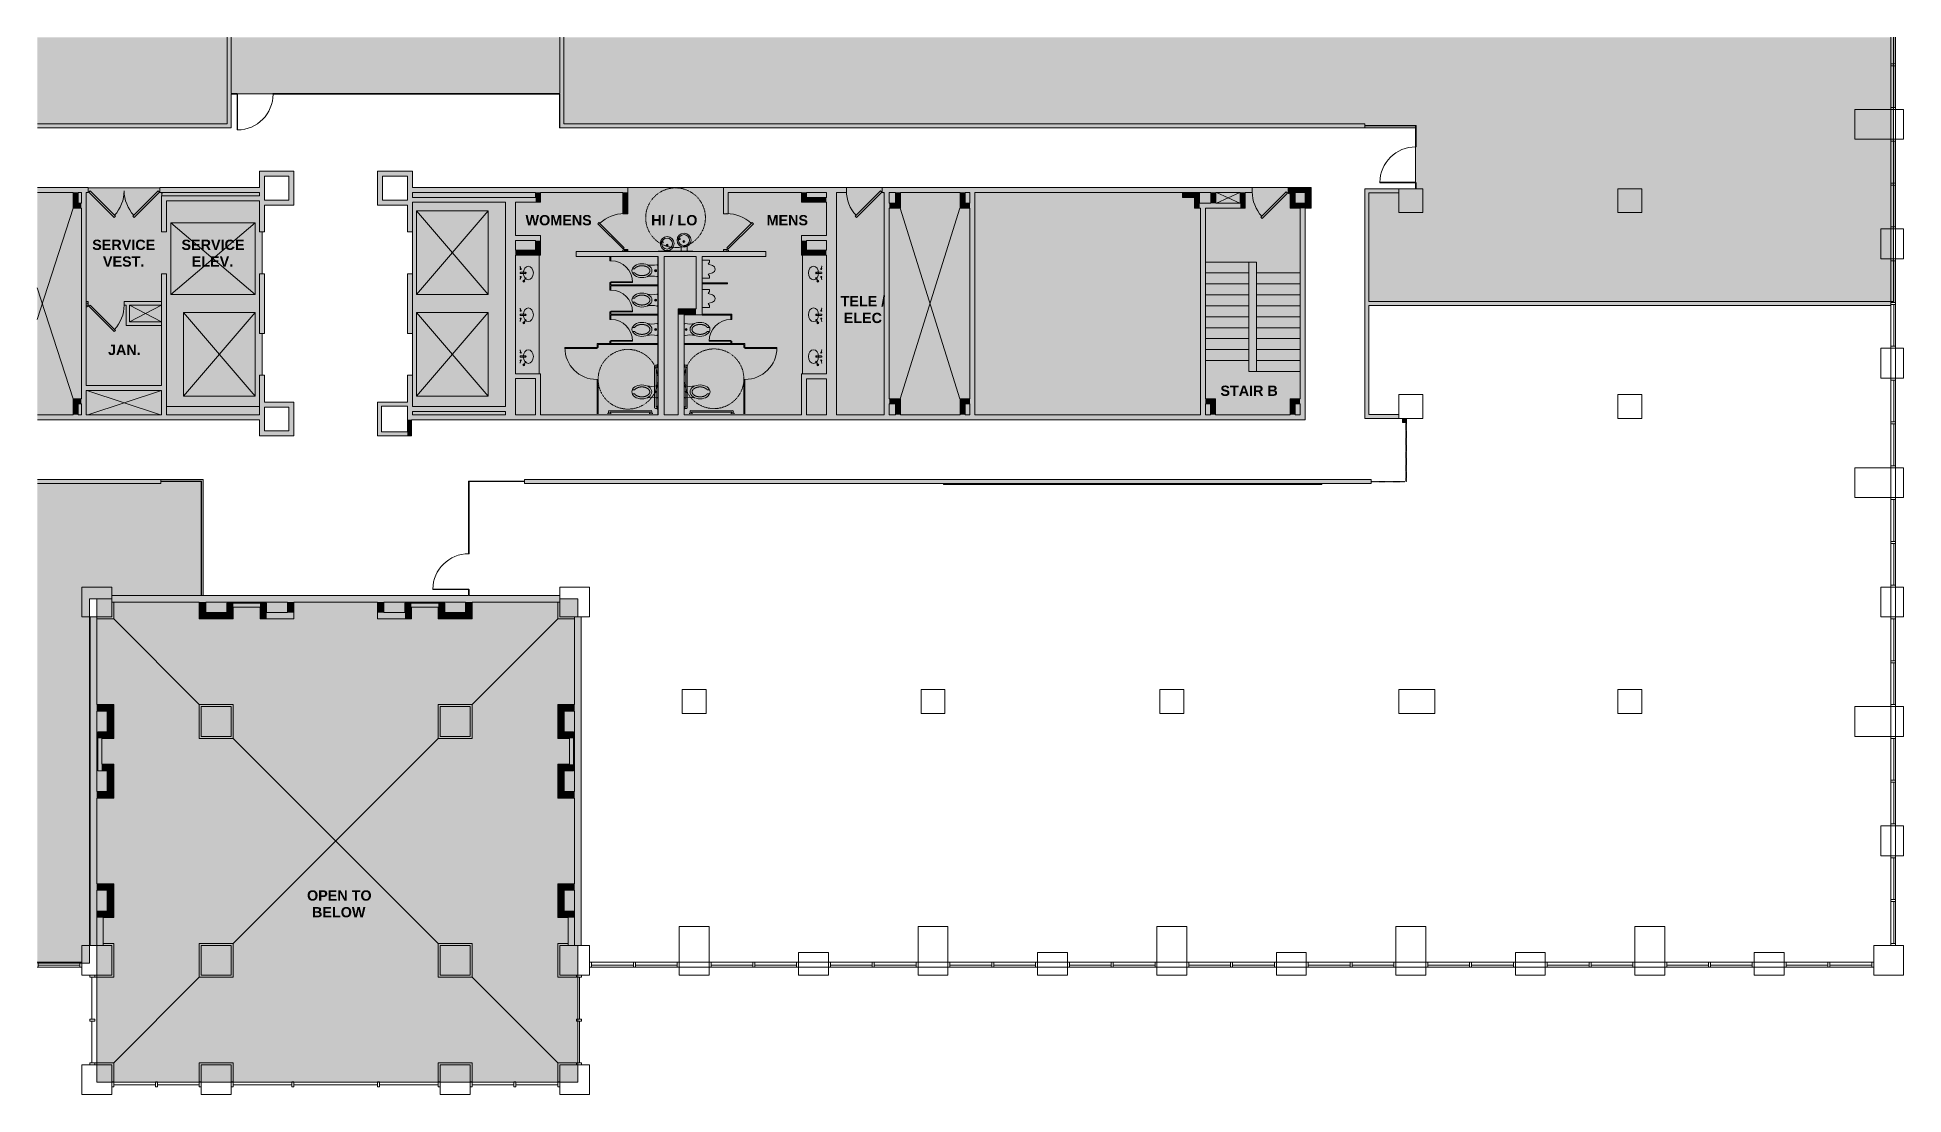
# Model space of a CAD drawing. Header units: inches. Extents: x 243 to 2118, y -567 to 495.
import ezdxf

# ---------------------------------------------------------------- set-up
doc = ezdxf.new("R2010")
doc.units = ezdxf.units.IN
doc.header["$MEASUREMENT"] = 0
for name, pattern in [('Hidden 1_16_', [0.09375, 0.0625, -0.03125]), ('IMPORT-HIDDEN _3_', [0.1875, 0.125, -0.0625]), ('IMPORT-HIDDEN2 _3_', [0.09375, 0.0625, -0.03125])]:
    doc.linetypes.add(name, pattern=pattern)
for name, color, linetype, lineweight in [('1900 Gallows 2nd Floor_For Revit_dwg', 8, 'Continuous', 9), ('A-Area-Iden-Name', 7, 'Continuous', 9), ('A-Cols-Bldg', 7, 'Continuous', 9), ('A-DETL-GENF', 92, 'Continuous', 9), ('A-DETL-MEDM', 33, 'Continuous', 20), ('A-DOOR', 31, 'Continuous', 13), ('A-Flor-Case-Exst', 7, 'Continuous', 9), ('A-Flor-Pfix-Exst', 7, 'Continuous', 9), ('A-Glaz-Exst', 7, 'Continuous', 9), ('A-WALL', 113, 'Continuous', 13), ('A-Wall-Bldg', 7, 'Continuous', 9), ('A-Wall-Exst', 7, 'Continuous', 9), ('A-WALL-PATT', 111, 'Continuous', 13), ('HIDDEN', 7, 'IMPORT-HIDDEN _3_', 9), ('I-WALL', 2, 'Continuous', 13), ('PE0', 7, 'Continuous', 9), ('PE1', 7, 'Continuous', 9), ('PE2', 7, 'Continuous', 9)]:
    doc.layers.add(name, color=color, linetype=linetype, lineweight=lineweight)
doc.styles.add('Arial_B', font='arialbd.ttf', dxfattribs={"height": 10.31746})

# ---------------------------------------------------------------- blocks, each defined once
blk = doc.blocks.new('Single-Glass - No Frame - 36_ x 96_-1520974-New Construction - Demolition Plan')
at = {"layer": 'A-DOOR', "color": 250, "lineweight": 20}
for p, q in [((17.5, -0.2), (17.5, -36.3)), ((18, -0.2), (17.5, -0.2)), ((18, -0.2), (18, -36.3)), ((18, -36.3), (17.5, -36.3))]:
    blk.add_line(p, q, dxfattribs=at)
at = {"layer": 'A-DOOR', "lineweight": 9}
blk.add_arc((18, -0.2), 36.1, 180, 269.2057, dxfattribs=at)
blk = doc.blocks.new('Single-Glass - No Frame - 36_ x 96_-1522735-New Construction - Demolition Plan')
at = {"layer": 'A-DOOR', "color": 250, "lineweight": 20}
for p, q in [((17.5, 0.2), (17.5, 36.3)), ((18, 36.3), (17.5, 36.3)), ((18, 0.2), (18, 36.3)), ((18, 0.2), (17.5, 0.2))]:
    blk.add_line(p, q, dxfattribs=at)
at = {"layer": 'A-DOOR', "lineweight": 9}
blk.add_arc((18, 0.2), 36.1, 90.7943, 180, dxfattribs=at)
blk = doc.blocks.new('1900 Gallows 2nd Floor_For Revit_dwg_I_PLUMB_FOUNT_Round - Double_P-1510352-New Construction - Demolition Plan')
at = {"layer": 'A-Flor-Pfix-Exst'}
for p, q in [((0.5, 11.5), (1.7, 11.5)), ((0.5, 5.5), (1.7, 5.5)), ((0.5, -5.5), (5.2, -5.5)), ((0.5, -11.5), (5.2, -11.5))]:
    blk.add_line(p, q, dxfattribs=at)
at = {"layer": 'A-Flor-Pfix-Exst', "flags": 128}
blk.add_lwpolyline([(0, 17.5), (0.5, 17.5), (0.5, -17.5), (0, -17.5)], dxfattribs=at)
for points in [[(8.5, 13.9), (8.7, 12.4), (9.8, 12.4), (10, 13.9), (9.8, 14.1), (8.7, 14.1)], [(12, -3.1), (12.2, -2.9), (13.3, -2.9), (13.5, -3.1), (13.3, -4.6), (12.2, -4.6)]]:
    blk.add_lwpolyline(points, close=True, dxfattribs=at)
at = {"layer": 'A-Flor-Pfix-Exst'}
for centre, radius in [((8, 8.5), 7), ((8, 8.5), 5.5), ((6.5, 8.5), 1), ((6.5, 8.5), 0.75), ((11.5, -8.5), 7), ((11.5, -8.5), 5.5), ((10, -8.4), 1), ((10, -8.4), 0.75)]:
    blk.add_circle(centre, radius, dxfattribs=at)
for centre in [(9.2, 13.9), (12.8, -3.1)]:
    blk.add_arc(centre, 0.75, 0.0012, 179.9988, dxfattribs=at)
blk = doc.blocks.new('1900 Gallows 2nd Floor_For Revit_dwg-1510351-New Construction - Demolition Plan')
at = {"layer": 'A-WALL-PATT', "lineweight": 9}
blk.add_hatch(color=7, dxfattribs=at).paths.add_polyline_path([(1425.4, 1555.9), (1425.4, 1557.9), (1421.9, 1557.9), (1421.9, 1555.9), (1423.8, 1555.9)], flags=0)
at = {"lineweight": 9, "flags": 128}
for points in [[(884, 1615.7), (885.2, 1616.9), (910.7, 1591.5), (909.5, 1590.2)], [(955, 1615.7), (953.7, 1616.9), (928.3, 1591.5), (929.5, 1590.2)], [(1680.5, 1615.7), (1679.2, 1616.9), (1653.8, 1591.5), (1655, 1590.2)], [(2088.1, 1614.7), (2086.9, 1615.9), (2061.4, 1590.5), (2062.7, 1589.2)], [(1420.6, 1558.5), (1421.9, 1559.7), (1396.4, 1585.1), (1395.2, 1583.9)], [(1526.1, 1558.5), (1524.9, 1559.7), (1550.3, 1585.1), (1551.6, 1583.9)], [(884, 1501), (885.2, 1502.2), (910.7, 1476.7), (909.5, 1475.5)]]:
    blk.add_lwpolyline(points, close=True, dxfattribs=at)
at = {"lineweight": 9}
for centre, start, end in [((883.1, 1617.1), 317.1896, 359.7802), ((955.9, 1617.1), 180.2198, 222.8104), ((1681.4, 1617.1), 180.2198, 222.8104), ((2089, 1616.1), 180.2198, 222.8104), ((1422, 1557.6), 90.2198, 132.8104), ((1524.7, 1557.6), 47.1896, 89.7802), ((883.1, 1502.3), 317.1896, 359.7802)]:
    blk.add_arc(centre, 36.4, start, end, dxfattribs=at)
at = {"layer": 'A-Cols-Bldg'}
for p, q in [((2216.8, 1619.1), (2200, 1619.1)), ((2200, 1412.3), (2200, 1392.3)), ((2200, 1388.3), (2203.5, 1388.3))]:
    blk.add_line(p, q, dxfattribs=at)
at = {"layer": 'A-Cols-Bldg', "flags": 128}
for points in [[(2200, 1615.1), (2200, 1595.1), (2224, 1595.1), (2224, 1619.1), (2217.3, 1619.1)], [(2207.5, 1388.3), (2224, 1388.3), (2224, 1412.3), (2200, 1412.3)], [(877, 1218.7), (877, 1188.7), (885.5, 1188.7)], [(907, 1210.2), (907, 1218.7), (877, 1218.7)], [(1357, 1210.2), (1357, 1218.7), (1387, 1218.7)], [(1387, 1218.7), (1387, 1188.7), (1378.5, 1188.7)], [(892, 1188.7), (907, 1188.7), (907, 1203.7)], [(1372, 1188.7), (1357, 1188.7), (1357, 1203.7)]]:
    blk.add_lwpolyline(points, dxfattribs=at)
for points in [[(2420, 1619.1), (2420, 1595.1), (2444, 1595.1), (2444, 1619.1)], [(2420, 1412.3), (2420, 1388.3), (2444, 1388.3), (2444, 1412.3)], [(1480, 1115.7), (1480, 1091.7), (1504, 1091.7), (1504, 1115.7)], [(1720, 1115.7), (1720, 1091.7), (1744, 1091.7), (1744, 1115.7)], [(1960, 1115.7), (1960, 1091.7), (1984, 1091.7), (1984, 1115.7)], [(2200, 1115.7), (2200, 1091.7), (2236, 1091.7), (2236, 1115.7)], [(2420, 1115.7), (2420, 1091.7), (2444, 1091.7), (2444, 1115.7)], [(1029, 1100.7), (995, 1100.7), (995, 1066.7), (1029, 1066.7)], [(1027, 1098.7), (997, 1098.7), (997, 1068.7), (1027, 1068.7)], [(1235, 1100.7), (1269, 1100.7), (1269, 1066.7), (1235, 1066.7)], [(1237, 1098.7), (1267, 1098.7), (1267, 1068.7), (1237, 1068.7)], [(1029, 860.7), (995, 860.7), (995, 826.7), (1029, 826.7)], [(1027, 858.7), (997, 858.7), (997, 828.7), (1027, 828.7)], [(1235, 860.7), (1269, 860.7), (1269, 826.7), (1235, 826.7)], [(1237, 858.7), (1267, 858.7), (1267, 828.7), (1237, 828.7)], [(877, 738.7), (907, 738.7), (907, 708.7), (877, 708.7)], [(1027, 738.7), (997, 738.7), (997, 708.7), (1027, 708.7)], [(1237, 738.7), (1267, 738.7), (1267, 708.7), (1237, 708.7)], [(1387, 738.7), (1357, 738.7), (1357, 708.7), (1387, 708.7)]]:
    blk.add_lwpolyline(points, close=True, dxfattribs=at)
at = {"layer": 'A-Flor-Case-Exst'}
for p, q in [((1336.5, 1552.4), (1336.5, 1433.2)), ((1601, 1552.4), (1601, 1432.9))]:
    blk.add_line(p, q, dxfattribs=at)
at = {"layer": 'A-Flor-Pfix-Exst'}
for p, q in [((1317.7, 1538.6), (1317.2, 1541)), ((1317.8, 1538.6), (1317.3, 1541.1)), ((1432.3, 1538.7), (1430, 1538.7)), ((1619.7, 1538.6), (1620.2, 1541.1)), ((1619.8, 1538.6), (1620.3, 1541)), ((1317.7, 1530.3), (1317.2, 1527.8)), ((1317.3, 1534.9), (1317.3, 1533.9)), ((1317.8, 1530.3), (1317.3, 1527.8)), ((1317.5, 1535.1), (1322.2, 1535.1)), ((1317.5, 1533.8), (1322.2, 1533.8)), ((1321.3, 1526.8), (1322.9, 1529.7)), ((1321.5, 1526.7), (1323.1, 1529.6)), ((1322.3, 1534.9), (1322.3, 1533.9)), ((1432.3, 1534.7), (1430, 1534.7)), ((1616, 1526.7), (1614.4, 1529.6)), ((1616.2, 1526.8), (1614.6, 1529.7)), ((1615.2, 1534.9), (1615.2, 1533.9)), ((1620, 1535.1), (1615.3, 1535.1)), ((1620, 1533.8), (1615.3, 1533.8)), ((1619.7, 1530.3), (1620.2, 1527.8)), ((1619.8, 1530.3), (1620.3, 1527.8)), ((1620.2, 1534.9), (1620.2, 1533.9)), ((1432.3, 1509.2), (1430, 1509.2)), ((1432.3, 1505.2), (1430, 1505.2)), ((1317.7, 1496.6), (1317.2, 1499)), ((1317.7, 1488.3), (1317.2, 1485.8)), ((1317.8, 1496.6), (1317.3, 1499.1)), ((1317.3, 1492.9), (1317.3, 1491.9)), ((1317.8, 1488.3), (1317.3, 1485.8)), ((1317.5, 1493.1), (1322.2, 1493.1)), ((1317.5, 1491.8), (1322.2, 1491.8)), ((1321.3, 1484.8), (1322.9, 1487.7)), ((1321.5, 1484.7), (1323.1, 1487.6)), ((1322.3, 1492.9), (1322.3, 1491.9)), ((1616, 1484.7), (1614.4, 1487.6)), ((1616.2, 1484.8), (1614.6, 1487.7)), ((1615.2, 1492.9), (1615.2, 1491.9)), ((1620, 1493.1), (1615.3, 1493.1)), ((1620, 1491.8), (1615.3, 1491.8)), ((1619.7, 1496.6), (1620.2, 1499.1)), ((1619.7, 1488.3), (1620.2, 1485.8)), ((1619.8, 1496.6), (1620.3, 1499)), ((1619.8, 1488.3), (1620.3, 1485.8)), ((1620.2, 1492.9), (1620.2, 1491.9)), ((1432.3, 1479.7), (1430, 1479.7)), ((1432.3, 1475.7), (1430, 1475.7)), ((1505.2, 1479.7), (1507.5, 1479.7)), ((1505.2, 1475.7), (1507.5, 1475.7)), ((1317.7, 1454.6), (1317.2, 1457)), ((1317.7, 1446.3), (1317.2, 1443.8)), ((1317.8, 1454.6), (1317.3, 1457.1)), ((1317.3, 1450.9), (1317.3, 1449.9)), ((1317.8, 1446.3), (1317.3, 1443.8)), ((1317.5, 1451.1), (1322.2, 1451.1)), ((1317.5, 1449.8), (1322.2, 1449.8)), ((1321.3, 1442.8), (1322.9, 1445.7)), ((1321.5, 1442.7), (1323.1, 1445.6)), ((1322.3, 1450.9), (1322.3, 1449.9)), ((1616, 1442.7), (1614.4, 1445.6)), ((1616.2, 1442.8), (1614.6, 1445.7)), ((1615.2, 1450.9), (1615.2, 1449.9)), ((1620, 1451.1), (1615.3, 1451.1)), ((1620, 1449.8), (1615.3, 1449.8)), ((1619.7, 1454.6), (1620.2, 1457.1)), ((1619.7, 1446.3), (1620.2, 1443.8)), ((1619.8, 1454.6), (1620.3, 1457)), ((1619.8, 1446.3), (1620.3, 1443.8)), ((1620.2, 1450.9), (1620.2, 1449.9)), ((1452.4, 1399), (1452.4, 1440.9)), ((1455, 1441.7), (1453.2, 1441.7)), ((1453.9, 1399.9), (1453.9, 1440)), ((1455, 1440.2), (1454.1, 1440.2)), ((1482.5, 1441.7), (1484.3, 1441.7)), ((1482.5, 1440.2), (1483.4, 1440.2)), ((1483.6, 1399.9), (1483.6, 1440)), ((1485.1, 1399), (1485.1, 1440.9)), ((1432.2, 1416.9), (1429.9, 1416.9)), ((1432.2, 1412.9), (1429.9, 1412.9)), ((1505.3, 1416.9), (1507.6, 1416.9)), ((1505.3, 1412.9), (1507.6, 1412.9)), ((1406.1, 1393.5), (1406.1, 1395.3)), ((1448.8, 1396), (1406.8, 1396)), ((1407.6, 1393.5), (1407.6, 1394.4)), ((1447.9, 1394.5), (1407.7, 1394.5)), ((1448, 1393.5), (1448, 1394.4)), ((1449.5, 1393.5), (1449.5, 1395.3)), ((1455, 1398.2), (1453.2, 1398.2)), ((1455, 1399.7), (1454.1, 1399.7)), ((1482.5, 1399.7), (1483.4, 1399.7)), ((1482.5, 1398.2), (1484.3, 1398.2)), ((1488, 1393.5), (1488, 1395.3)), ((1488.7, 1396), (1530.7, 1396)), ((1489.5, 1393.5), (1489.5, 1394.4)), ((1489.6, 1394.5), (1529.8, 1394.5)), ((1529.9, 1393.5), (1529.9, 1394.4)), ((1531.4, 1393.5), (1531.4, 1395.3))]:
    blk.add_line(p, q, dxfattribs=at)
at = {"layer": 'A-Flor-Pfix-Exst', "flags": 128}
for points in [[(1407.5, 1550.9), (1407.5, 1546.6), (1408.5, 1546.6), (1408.5, 1550.9)], [(1500, 1547.2), (1507.5, 1547.2), (1507.5, 1545.2), (1506, 1543.2), (1510.6, 1541.9)], [(1455.5, 1521.4), (1408.5, 1521.4), (1408.5, 1517.1), (1407.5, 1517.1), (1407.5, 1524.9), (1430.2, 1524.9)], [(1430.2, 1525.6), (1408.5, 1525.6), (1408.5, 1522.4), (1455.5, 1522.4)], [(1510.6, 1534.5), (1506, 1533.2), (1507.5, 1531.2), (1507.5, 1529.2), (1500, 1529.2)], [(1500, 1524.4), (1525.5, 1524.4), (1525.5, 1523.4), (1500, 1523.4)], [(1500, 1517.7), (1507.5, 1517.7), (1507.5, 1515.7), (1506, 1513.7), (1510.6, 1512.4)], [(1510.6, 1505), (1506, 1503.7), (1507.5, 1501.7), (1507.5, 1499.7), (1500, 1499.7)], [(1430.2, 1495.4), (1407.5, 1495.4), (1407.5, 1487.6), (1408.5, 1487.6), (1408.5, 1491.9), (1455.5, 1491.9)], [(1430.2, 1496.1), (1408.5, 1496.1), (1408.5, 1492.9), (1455.5, 1492.9)], [(1500, 1492.9), (1530, 1492.9), (1530, 1487.6), (1529, 1487.6), (1529, 1492.9)], [(1529, 1491.9), (1500, 1491.9), (1500, 1492.4)], [(1362.2, 1458.4), (1394.5, 1458.4), (1394.5, 1463.4), (1455.5, 1463.4)], [(1455.5, 1462.4), (1395.5, 1462.4), (1395.5, 1459.4), (1362.2, 1459.4)], [(1430.2, 1465.9), (1407.5, 1465.9), (1407.5, 1463.4)], [(1430.2, 1466.6), (1408.5, 1466.6), (1408.5, 1463.4)], [(1482, 1463.4), (1543, 1463.4), (1543, 1458.4), (1575.2, 1458.4)], [(1482, 1462.4), (1542, 1462.4), (1542, 1459.4), (1575.2, 1459.4)], [(1507.2, 1466.6), (1529, 1466.6), (1529, 1463.4)], [(1530, 1463.4), (1530, 1465.9), (1507.2, 1465.9)], [(1395.5, 1392.9), (1395.5, 1427.4), (1394.5, 1427.4), (1394.5, 1392.9)], [(1455.5, 1442.4), (1455, 1442.4), (1455, 1439.4), (1455.5, 1439.4)], [(1482, 1442.4), (1482.5, 1442.4), (1482.5, 1439.4), (1482, 1439.4)], [(1542, 1392.9), (1542, 1427.4), (1543, 1427.4), (1543, 1392.9)], [(1405.3, 1392.9), (1405.3, 1393.5), (1408.3, 1393.5), (1408.3, 1392.9)], [(1450.2, 1392.9), (1450.2, 1393.5), (1447.3, 1393.5), (1447.3, 1392.9)], [(1455.5, 1400.4), (1455, 1400.4), (1455, 1397.5), (1455.5, 1397.5)], [(1482, 1400.4), (1482.5, 1400.4), (1482.5, 1397.5), (1482, 1397.5)], [(1487.3, 1392.9), (1487.3, 1393.5), (1490.2, 1393.5), (1490.2, 1392.9)], [(1532.2, 1392.9), (1532.2, 1393.5), (1529.2, 1393.5), (1529.2, 1392.9)]]:
    blk.add_lwpolyline(points, dxfattribs=at)
at = {"layer": 'A-Flor-Pfix-Exst', "linetype": 'IMPORT-HIDDEN2 _3_'}
for centre in [(1473.4, 1589.9), (1425.6, 1427.6)]:
    blk.add_circle(centre, 30, dxfattribs=at)
at = {"layer": 'A-Flor-Pfix-Exst'}
for centre, radius in [((1317.8, 1538.4), 0.493), ((1317.8, 1538.4), 0.197), ((1453.4, 1536.7), 1), ((1619.7, 1538.4), 0.493), ((1619.7, 1538.4), 0.197), ((1317.8, 1530.5), 0.493), ((1317.8, 1530.5), 0.197), ((1321.1, 1526.2), 0.985), ((1321.1, 1526.2), 0.709), ((1453.4, 1536.7), 0.5), ((1616.4, 1526.2), 0.985), ((1616.4, 1526.2), 0.709), ((1619.7, 1530.5), 0.493), ((1619.7, 1530.5), 0.197), ((1453.4, 1507.2), 1), ((1453.4, 1507.2), 0.5), ((1317.8, 1496.4), 0.493), ((1317.8, 1488.5), 0.493), ((1317.8, 1496.4), 0.197), ((1317.8, 1488.5), 0.197), ((1321.1, 1484.2), 0.985), ((1321.1, 1484.2), 0.709), ((1616.4, 1484.2), 0.985), ((1616.4, 1484.2), 0.709), ((1619.7, 1496.4), 0.493), ((1619.7, 1488.5), 0.493), ((1619.7, 1496.4), 0.197), ((1619.7, 1488.5), 0.197), ((1453.4, 1477.7), 1), ((1453.4, 1477.7), 0.5), ((1484.1, 1477.7), 1), ((1484.1, 1477.7), 0.5), ((1317.8, 1454.4), 0.493), ((1317.8, 1446.5), 0.493), ((1317.8, 1454.4), 0.197), ((1317.8, 1446.5), 0.197), ((1619.7, 1454.4), 0.493), ((1619.7, 1446.5), 0.493), ((1619.7, 1454.4), 0.197), ((1619.7, 1446.5), 0.197), ((1321.1, 1442.2), 0.985), ((1321.1, 1442.2), 0.709), ((1616.4, 1442.2), 0.985), ((1616.4, 1442.2), 0.709), ((1453.4, 1414.9), 1), ((1453.4, 1414.9), 0.5), ((1484.1, 1414.9), 1), ((1484.1, 1414.9), 0.5)]:
    blk.add_circle(centre, radius, dxfattribs=at)
for centre, radius, start, end in [((1317.3, 1541.1), 0.0625, 11.6498, 191.6498), ((1408.5, 1524.9), 21.8, 0, 90), ((1449.6, 1563), 20.9, 256.5076, 283.6257), ((1454.6, 1541.7), 1, 0, 90.0666), ((1509, 1538.2), 4.03, 293.6878, 66.3141), ((1620.2, 1541.1), 0.0625, 348.3502, 168.3502), ((1317.3, 1527.8), 0.0625, 168.3502, 348.3502), ((1317.5, 1534.9), 0.125, 90, 180), ((1317.5, 1533.9), 0.125, 180, 270), ((1322.2, 1534.9), 0.125, 0, 90), ((1322.2, 1533.9), 0.125, 270, 0), ((1322.6, 1534.4), 0.709, 241.0564, 118.9397), ((1322.6, 1534.4), 0.512, 240.662, 119.338), ((1323, 1529.6), 0.125, 330.8597, 150.8597), ((1449.6, 1508.7), 22.5, 77.3313, 102.5006), ((1454.6, 1531.7), 1, 269.9159, 0), ((1614.9, 1534.4), 0.709, 61.0603, 298.9436), ((1614.5, 1529.6), 0.125, 29.1403, 209.1403), ((1614.9, 1534.4), 0.512, 60.662, 299.338), ((1615.3, 1534.9), 0.125, 90, 180), ((1615.3, 1533.9), 0.125, 180, 270), ((1620, 1534.9), 0.125, 0, 90), ((1620, 1533.9), 0.125, 270, 0), ((1620.2, 1527.8), 0.0625, 191.6498, 11.6498), ((1408.5, 1495.4), 21.8, 0, 90), ((1449.6, 1533.5), 20.9, 256.5076, 283.6257), ((1449.6, 1479.2), 22.5, 77.3313, 102.5006), ((1454.6, 1512.2), 1, 0, 90.0666), ((1454.6, 1502.2), 1, 269.9159, 0), ((1509, 1508.7), 4.03, 293.6878, 66.3141), ((1317.3, 1499.1), 0.0625, 11.6498, 191.6498), ((1317.3, 1485.8), 0.0625, 168.3502, 348.3502), ((1317.5, 1492.9), 0.125, 90, 180), ((1317.5, 1491.9), 0.125, 180, 270), ((1322.2, 1492.9), 0.125, 0, 90), ((1322.2, 1491.9), 0.125, 270, 0), ((1322.6, 1492.4), 0.709, 241.0564, 118.9397), ((1322.6, 1492.4), 0.512, 240.662, 119.338), ((1323, 1487.6), 0.125, 330.8597, 150.8597), ((1408.5, 1465.9), 21.8, 0, 90), ((1449.6, 1504), 20.9, 256.5076, 283.6257), ((1454.6, 1482.7), 1, 0, 90.0666), ((1482.9, 1482.7), 1, 89.9334, 171.9928), ((1487.9, 1504), 20.9, 256.3743, 283.4924), ((1529, 1465.9), 21.8, 90, 180), ((1614.9, 1492.4), 0.709, 61.0603, 298.9436), ((1614.5, 1487.6), 0.125, 29.1403, 209.1403), ((1614.9, 1492.4), 0.512, 60.662, 299.338), ((1615.3, 1492.9), 0.125, 90, 180), ((1615.3, 1491.9), 0.125, 180, 270), ((1620, 1492.9), 0.125, 0, 90), ((1620, 1491.9), 0.125, 270, 0), ((1620.2, 1499.1), 0.0625, 348.3502, 168.3502), ((1620.2, 1485.8), 0.0625, 191.6498, 11.6498), ((1449.6, 1449.7), 22.5, 77.3313, 102.5006), ((1454.6, 1472.7), 1, 269.9159, 0), ((1482.9, 1472.7), 1, 188.0058, 270.0841), ((1487.9, 1449.7), 22.5, 77.4994, 102.6687), ((1317.3, 1457.1), 0.0625, 11.6498, 191.6498), ((1317.3, 1443.8), 0.0625, 168.3502, 348.3502), ((1317.5, 1450.9), 0.125, 90, 180), ((1317.5, 1449.9), 0.125, 180, 270), ((1322.2, 1450.9), 0.125, 0, 90), ((1322.2, 1449.9), 0.125, 270, 0), ((1322.6, 1450.4), 0.709, 241.0564, 118.9397), ((1322.6, 1450.4), 0.512, 240.662, 119.338), ((1323, 1445.6), 0.125, 330.8597, 150.8597), ((1394.2, 1459.4), 32, 180, 270), ((1543.2, 1459.4), 32, 270, 0), ((1614.9, 1450.4), 0.709, 61.0603, 298.9436), ((1614.5, 1445.6), 0.125, 29.1403, 209.1403), ((1614.9, 1450.4), 0.512, 60.662, 299.338), ((1615.3, 1450.9), 0.125, 90, 180), ((1615.3, 1449.9), 0.125, 180, 270), ((1620, 1450.9), 0.125, 0, 90), ((1620, 1449.9), 0.125, 270, 0), ((1620.2, 1457.1), 0.0625, 348.3502, 168.3502), ((1620.2, 1443.8), 0.0625, 191.6498, 11.6498), ((1453.2, 1440.9), 0.749, 90, 180), ((1454.1, 1440), 0.158, 90, 180), ((1483.4, 1440), 0.158, 0, 90), ((1484.3, 1440.9), 0.749, 0, 90), ((1449.6, 1441.3), 20.9, 256.5076, 283.6257), ((1449.6, 1387), 22.5, 77.3313, 102.5006), ((1454.5, 1419.9), 1, 0, 90.0666), ((1454.5, 1409.9), 1, 269.9159, 0), ((1483, 1419.9), 1, 89.9334, 180), ((1483, 1409.9), 1, 180, 270.0841), ((1487.9, 1441.3), 20.9, 256.3743, 283.4924), ((1487.9, 1387), 22.5, 77.4994, 102.6687), ((1406.8, 1395.3), 0.749, 90, 180), ((1407.7, 1394.4), 0.158, 90, 180), ((1447.9, 1394.4), 0.158, 0, 90), ((1448.8, 1395.3), 0.749, 0, 90), ((1453.2, 1399), 0.749, 180, 270), ((1454.1, 1399.9), 0.158, 180, 270), ((1483.4, 1399.9), 0.158, 270, 0), ((1484.3, 1399), 0.749, 270, 0), ((1488.7, 1395.3), 0.749, 90, 180), ((1489.6, 1394.4), 0.158, 90, 180), ((1529.8, 1394.4), 0.158, 0, 90), ((1530.7, 1395.3), 0.749, 0, 90)]:
    blk.add_arc(centre, radius, start, end, dxfattribs=at)
at = {"layer": 'A-Flor-Pfix-Exst', "linetype": 'IMPORT-HIDDEN2 _3_'}
for start, end in [(0, 179.3638), (180.6362, 360)]:
    blk.add_arc((1512, 1428.1), 30, start, end, dxfattribs=at)
at = {"layer": 'A-Flor-Pfix-Exst'}
for centre, major_axis, ratio in [((1325.5, 1534.4), (0, 6.81), 0.743119), ((1439.6, 1536.7), (10, 0), 0.7), ((1612, 1534.4), (0, 6.81), 0.743119), ((1439.6, 1507.2), (10, 0), 0.7), ((1325.5, 1492.4), (0, 6.81), 0.743119), ((1439.6, 1477.7), (10, 0), 0.7), ((1497.9, 1477.7), (10, 0), 0.7), ((1612, 1492.4), (0, 6.81), 0.743119), ((1325.5, 1450.4), (0, 6.81), 0.743119), ((1612, 1450.4), (0, 6.81), 0.743119), ((1439.5, 1414.9), (10, 0), 0.7), ((1498, 1414.9), (10, 0), 0.7)]:
    blk.add_ellipse(centre, major_axis=major_axis, ratio=ratio, dxfattribs=at)
for points, weights in [([(1432.3, 1538.7), (1432.8, 1539.4), (1433.6, 1540)], [0.963787091963, 0.96837322297, 1]), ([(1433.6, 1540), (1436, 1541.7), (1439.6, 1541.7)], [1, 0.91565673169, 1]), ([(1439.6, 1541.7), (1443.1, 1541.7), (1445.5, 1540)], [1, 0.91565673169, 1]), ([(1445.5, 1540), (1447.6, 1538.5), (1447.6, 1536.7)], [1, 0.926018555588, 1]), ([(1433.6, 1533.4), (1432.8, 1534), (1432.3, 1534.7)], [1, 0.96837322297, 0.963787091963]), ([(1439.6, 1531.7), (1436, 1531.7), (1433.6, 1533.4)], [1, 0.91565673169, 1]), ([(1445.5, 1533.4), (1443.1, 1531.7), (1439.6, 1531.7)], [1, 0.915656731689, 1]), ([(1447.6, 1536.7), (1447.6, 1534.8), (1445.5, 1533.4)], [1, 0.926018555588, 1]), ([(1432.3, 1509.2), (1432.8, 1509.9), (1433.6, 1510.5)], [0.963787091963, 0.96837322297, 1]), ([(1433.6, 1503.9), (1432.8, 1504.5), (1432.3, 1505.2)], [1, 0.96837322297, 0.963787091963]), ([(1433.6, 1510.5), (1436, 1512.2), (1439.6, 1512.2)], [1, 0.91565673169, 1]), ([(1439.6, 1502.2), (1436, 1502.2), (1433.6, 1503.9)], [1, 0.91565673169, 1]), ([(1439.6, 1512.2), (1443.1, 1512.2), (1445.5, 1510.5)], [1, 0.91565673169, 1]), ([(1445.5, 1503.9), (1443.1, 1502.2), (1439.6, 1502.2)], [1, 0.915656731689, 1]), ([(1445.5, 1510.5), (1447.6, 1509), (1447.6, 1507.2)], [1, 0.926018555588, 1]), ([(1447.6, 1507.2), (1447.6, 1505.3), (1445.5, 1503.9)], [1, 0.926018555588, 1]), ([(1433.6, 1481), (1436, 1482.7), (1439.6, 1482.7)], [1, 0.91565673169, 1]), ([(1439.6, 1482.7), (1443.1, 1482.7), (1445.5, 1481)], [1, 0.91565673169, 1]), ([(1497.9, 1482.7), (1494.4, 1482.7), (1492, 1481)], [1, 0.91565673169, 1]), ([(1503.9, 1481), (1501.5, 1482.7), (1497.9, 1482.7)], [1, 0.91565673169, 1]), ([(1432.3, 1479.7), (1432.8, 1480.4), (1433.6, 1481)], [0.963787091963, 0.96837322297, 1]), ([(1433.6, 1474.4), (1432.8, 1475), (1432.3, 1475.7)], [1, 0.96837322297, 0.963787091963]), ([(1439.6, 1472.7), (1436, 1472.7), (1433.6, 1474.4)], [1, 0.91565673169, 1]), ([(1445.5, 1474.4), (1443.1, 1472.7), (1439.6, 1472.7)], [1, 0.915656731689, 1]), ([(1445.5, 1481), (1447.6, 1479.5), (1447.6, 1477.7)], [1, 0.926018555588, 1]), ([(1447.6, 1477.7), (1447.6, 1475.8), (1445.5, 1474.4)], [1, 0.926018555588, 1]), ([(1492, 1481), (1489.9, 1479.5), (1489.9, 1477.7)], [1, 0.926018555588, 1]), ([(1489.9, 1477.7), (1489.9, 1475.8), (1492, 1474.4)], [1, 0.926018555588, 1]), ([(1492, 1474.4), (1494.4, 1472.7), (1497.9, 1472.7)], [1, 0.915656731689, 1]), ([(1497.9, 1472.7), (1501.5, 1472.7), (1503.9, 1474.4)], [1, 0.91565673169, 1]), ([(1505.2, 1479.7), (1504.7, 1480.4), (1503.9, 1481)], [0.963787091963, 0.96837322297, 1]), ([(1503.9, 1474.4), (1504.7, 1475), (1505.2, 1475.7)], [1, 0.96837322297, 0.963787091963]), ([(1432.2, 1416.9), (1432.7, 1417.7), (1433.6, 1418.2)], [0.963787091963, 0.96837322297, 1]), ([(1433.6, 1411.6), (1432.7, 1412.2), (1432.2, 1412.9)], [1, 0.96837322297, 0.963787091963]), ([(1433.6, 1418.2), (1436, 1419.9), (1439.5, 1419.9)], [1, 0.91565673169, 1]), ([(1439.5, 1409.9), (1436, 1409.9), (1433.6, 1411.6)], [1, 0.91565673169, 1]), ([(1439.5, 1419.9), (1443, 1419.9), (1445.4, 1418.2)], [1, 0.91565673169, 1]), ([(1445.4, 1411.6), (1443, 1409.9), (1439.5, 1409.9)], [1, 0.915656731689, 1]), ([(1445.4, 1418.2), (1447.5, 1416.8), (1447.5, 1414.9)], [1, 0.926018555588, 1]), ([(1447.5, 1414.9), (1447.5, 1413.1), (1445.4, 1411.6)], [1, 0.926018555588, 1]), ([(1492.1, 1418.2), (1490, 1416.8), (1490, 1414.9)], [1, 0.926018555588, 1]), ([(1490, 1414.9), (1490, 1413.1), (1492.1, 1411.6)], [1, 0.926018555588, 1]), ([(1498, 1419.9), (1494.5, 1419.9), (1492.1, 1418.2)], [1, 0.91565673169, 1]), ([(1492.1, 1411.6), (1494.5, 1409.9), (1498, 1409.9)], [1, 0.915656731689, 1]), ([(1503.9, 1418.2), (1501.5, 1419.9), (1498, 1419.9)], [1, 0.91565673169, 1]), ([(1498, 1409.9), (1501.5, 1409.9), (1503.9, 1411.6)], [1, 0.91565673169, 1]), ([(1505.3, 1416.9), (1504.8, 1417.7), (1503.9, 1418.2)], [0.963787091963, 0.96837322297, 1]), ([(1503.9, 1411.6), (1504.8, 1412.2), (1505.3, 1412.9)], [1, 0.96837322297, 0.963787091963])]:
    blk.add_rational_spline(points, weights, degree=2, dxfattribs=at)
at = {"layer": 'A-Glaz-Exst'}
for p, q in [((2697, 1744.7), (2697, 1771.2)), ((2697, 1742.7), (2697, 1700.7)), ((2697, 1624.7), (2697, 1666.7)), ((2697, 1622.7), (2697, 1580.7)), ((2697, 1504.7), (2697, 1546.7)), ((2697, 1502.7), (2697, 1460.7)), ((2697, 1384.7), (2697, 1426.7)), ((2697, 1382.7), (2697, 1340.7)), ((2697, 1264.7), (2697, 1306.7)), ((2697, 1262.7), (2697, 1220.7)), ((2697, 1144.7), (2697, 1186.7)), ((2697, 1142.7), (2697, 1100.7)), ((2697, 1024.7), (2697, 1066.7)), ((2697, 1022.7), (2697, 980.7)), ((2697, 904.7), (2697, 946.7)), ((2697, 902.7), (2697, 860.7)), ((833, 838.7), (875, 838.7)), ((887, 784.7), (887, 826.7)), ((1377, 784.7), (1377, 826.7)), ((1431, 838.7), (1389, 838.7)), ((1433, 838.7), (1475, 838.7)), ((1551, 838.7), (1509, 838.7)), ((1553, 838.7), (1595, 838.7)), ((1671, 838.7), (1629, 838.7)), ((1673, 838.7), (1715, 838.7)), ((1791, 838.7), (1749, 838.7)), ((1793, 838.7), (1835, 838.7)), ((1911, 838.7), (1869, 838.7)), ((1913, 838.7), (1955, 838.7)), ((2031, 838.7), (1989, 838.7)), ((2033, 838.7), (2075, 838.7)), ((2151, 838.7), (2109, 838.7)), ((2153, 838.7), (2195, 838.7)), ((2271, 838.7), (2229, 838.7)), ((2273, 838.7), (2315, 838.7)), ((2391, 838.7), (2349, 838.7)), ((2393, 838.7), (2435, 838.7)), ((2511, 838.7), (2469, 838.7)), ((2513, 838.7), (2555, 838.7)), ((2631, 838.7), (2589, 838.7)), ((2633, 838.7), (2675, 838.7)), ((887, 782.7), (887, 740.7)), ((1377, 782.7), (1377, 740.7)), ((951, 718.7), (909, 718.7)), ((953, 718.7), (995, 718.7)), ((1088, 718.7), (1029, 718.7)), ((1174, 718.7), (1090, 718.7)), ((1176, 718.7), (1235, 718.7)), ((1311, 718.7), (1269, 718.7)), ((1313, 718.7), (1355, 718.7))]:
    blk.add_line(p, q, dxfattribs=at)
at = {"layer": 'A-Glaz-Exst', "flags": 128}
for points in [[(2694, 1742.7), (2694, 1744.7), (2699, 1744.7), (2699, 1742.7)], [(2694, 1698.7), (2694, 1700.7), (2699, 1700.7), (2699, 1698.7)], [(2694, 1668.7), (2694, 1666.7), (2699, 1666.7), (2699, 1668.7)], [(2694, 1624.7), (2694, 1622.7), (2699, 1622.7), (2699, 1624.7)], [(2694, 1580.7), (2694, 1578.7), (2699, 1578.7), (2699, 1580.7)], [(2694, 1546.7), (2694, 1548.7), (2699, 1548.7), (2699, 1546.7)], [(2694, 1458.7), (2694, 1460.7), (2699, 1460.7), (2699, 1458.7)], [(2694, 1426.7), (2694, 1428.7), (2699, 1428.7), (2699, 1426.7)], [(2694, 1382.7), (2694, 1384.7), (2699, 1384.7), (2699, 1382.7)], [(2694, 1338.7), (2694, 1340.7), (2699, 1340.7), (2699, 1338.7)], [(2694, 1308.7), (2694, 1306.7), (2699, 1306.7), (2699, 1308.7)], [(2694, 1264.7), (2694, 1262.7), (2699, 1262.7), (2699, 1264.7)], [(2694, 1220.7), (2694, 1218.7), (2699, 1218.7), (2699, 1220.7)], [(2694, 1186.7), (2694, 1188.7), (2699, 1188.7), (2699, 1186.7)], [(2694, 1142.7), (2694, 1144.7), (2699, 1144.7), (2699, 1142.7)], [(2694, 1098.7), (2694, 1100.7), (2699, 1100.7), (2699, 1098.7)], [(2694, 1068.7), (2694, 1066.7), (2699, 1066.7), (2699, 1068.7)], [(2694, 1024.7), (2694, 1022.7), (2699, 1022.7), (2699, 1024.7)], [(2694, 980.7), (2694, 978.7), (2699, 978.7), (2699, 980.7)], [(2694, 946.7), (2694, 948.7), (2699, 948.7), (2699, 946.7)], [(2694, 902.7), (2694, 904.7), (2699, 904.7), (2699, 902.7)], [(2694, 858.7), (2694, 860.7), (2699, 860.7), (2699, 858.7)], [(875, 841.7), (877, 841.7), (877, 836.7), (875, 836.7)], [(890, 826.7), (890, 828.7), (885, 828.7), (885, 826.7)], [(1374, 826.7), (1374, 828.7), (1379, 828.7), (1379, 826.7)], [(1389, 841.7), (1387, 841.7), (1387, 836.7), (1389, 836.7)], [(1433, 841.7), (1431, 841.7), (1431, 836.7), (1433, 836.7)], [(1477, 841.7), (1475, 841.7), (1475, 836.7), (1477, 836.7)], [(1507, 841.7), (1509, 841.7), (1509, 836.7), (1507, 836.7)], [(1551, 841.7), (1553, 841.7), (1553, 836.7), (1551, 836.7)], [(1595, 841.7), (1597, 841.7), (1597, 836.7), (1595, 836.7)], [(1629, 841.7), (1627, 841.7), (1627, 836.7), (1629, 836.7)], [(1673, 841.7), (1671, 841.7), (1671, 836.7), (1673, 836.7)], [(1717, 841.7), (1715, 841.7), (1715, 836.7), (1717, 836.7)], [(1747, 841.7), (1749, 841.7), (1749, 836.7), (1747, 836.7)], [(1791, 841.7), (1793, 841.7), (1793, 836.7), (1791, 836.7)], [(1835, 841.7), (1837, 841.7), (1837, 836.7), (1835, 836.7)], [(1869, 841.7), (1867, 841.7), (1867, 836.7), (1869, 836.7)], [(1913, 841.7), (1911, 841.7), (1911, 836.7), (1913, 836.7)], [(1957, 841.7), (1955, 841.7), (1955, 836.7), (1957, 836.7)], [(1987, 841.7), (1989, 841.7), (1989, 836.7), (1987, 836.7)], [(2031, 841.7), (2033, 841.7), (2033, 836.7), (2031, 836.7)], [(2075, 841.7), (2077, 841.7), (2077, 836.7), (2075, 836.7)], [(2109, 841.7), (2107, 841.7), (2107, 836.7), (2109, 836.7)], [(2153, 841.7), (2151, 841.7), (2151, 836.7), (2153, 836.7)], [(2197, 841.7), (2195, 841.7), (2195, 836.7), (2197, 836.7)], [(2227, 841.7), (2229, 841.7), (2229, 836.7), (2227, 836.7)], [(2271, 841.7), (2273, 841.7), (2273, 836.7), (2271, 836.7)], [(2315, 841.7), (2317, 841.7), (2317, 836.7), (2315, 836.7)], [(2349, 841.7), (2347, 841.7), (2347, 836.7), (2349, 836.7)], [(2393, 841.7), (2391, 841.7), (2391, 836.7), (2393, 836.7)], [(2437, 841.7), (2435, 841.7), (2435, 836.7), (2437, 836.7)], [(2467, 841.7), (2469, 841.7), (2469, 836.7), (2467, 836.7)], [(2511, 841.7), (2513, 841.7), (2513, 836.7), (2511, 836.7)], [(2555, 841.7), (2557, 841.7), (2557, 836.7), (2555, 836.7)], [(2589, 841.7), (2587, 841.7), (2587, 836.7), (2589, 836.7)], [(2633, 841.7), (2631, 841.7), (2631, 836.7), (2633, 836.7)], [(2677, 841.7), (2675, 841.7), (2675, 836.7), (2677, 836.7)], [(890, 782.7), (890, 784.7), (885, 784.7), (885, 782.7)], [(1374, 782.7), (1374, 784.7), (1379, 784.7), (1379, 782.7)], [(890, 738.7), (890, 740.7), (885, 740.7), (885, 738.7)], [(1374, 738.7), (1374, 740.7), (1379, 740.7), (1379, 738.7)], [(907, 721.7), (909, 721.7), (909, 716.7), (907, 716.7)], [(951, 721.7), (953, 721.7), (953, 716.7), (951, 716.7)], [(995, 721.7), (997, 721.7), (997, 716.7), (995, 716.7)], [(1029, 721.7), (1027, 721.7), (1027, 716.7), (1029, 716.7)], [(1090, 721.7), (1088, 721.7), (1088, 716.7), (1090, 716.7)], [(1174, 721.7), (1176, 721.7), (1176, 716.7), (1174, 716.7)], [(1235, 721.7), (1237, 721.7), (1237, 716.7), (1235, 716.7)], [(1269, 721.7), (1267, 721.7), (1267, 716.7), (1269, 716.7)], [(1313, 721.7), (1311, 721.7), (1311, 716.7), (1313, 716.7)], [(1357, 721.7), (1355, 721.7), (1355, 716.7), (1357, 716.7)]]:
    blk.add_lwpolyline(points, close=True, dxfattribs=at)
for points in [[(2694, 1504.7), (2699, 1504.7), (2699, 1502.7), (2694, 1502.7)], [(832.2, 841.7), (833, 841.7), (833, 836.7), (832.2, 836.7)]]:
    blk.add_lwpolyline(points, dxfattribs=at)
at = {"layer": 'A-Wall-Bldg'}
for p, q in [((957.5, 1612.1), (957.5, 1615.4)), ((1683, 1615.4), (1683, 1391.9)), ((1302.5, 1400.3), (1302.5, 1605.4)), ((1455.5, 1391.9), (1455.5, 1550.9)), ((957, 1505.7), (919.5, 1505.7)), ((925, 1502.2), (957, 1502.2)), ((1055.5, 1400.3), (962, 1400.3)), ((1361.6, 914.2), (1361.6, 893.2)), ((907, 858.7), (898.5, 858.7)), ((1357, 858.7), (1365.5, 858.7))]:
    blk.add_line(p, q, dxfattribs=at)
at = {"layer": 'A-Wall-Bldg', "flags": 128}
blk.add_lwpolyline([(1421.9, 1555.9), (1421.9, 1557.9), (1425.4, 1557.9), (1425.4, 1555.9), (1425.4, 1557.9), (1421.9, 1557.9)], close=True, dxfattribs=at)
for points in [[(1521.4, 1555.9), (1521.4, 1557.9), (1524.9, 1557.9), (1524.9, 1555.9)], [(881.5, 1502.2), (883.5, 1502.2), (883.5, 1505.7), (881.5, 1505.7)], [(919.5, 1505.7), (919.5, 1502.2), (921.5, 1502.2), (921.5, 1481.7), (957, 1481.7)], [(957, 1485.2), (925, 1485.2), (925, 1502.2)], [(892, 1186.7), (909, 1186.7), (909, 1203.7)], [(1355, 1203.7), (1355, 1186.7), (1372, 1186.7)], [(885.5, 858.7), (877, 858.7), (877, 828.7), (907, 828.7), (907, 858.7)], [(890, 826.7), (909, 826.7), (909, 860.7), (898.5, 860.7)], [(1365.5, 860.7), (1355, 860.7), (1355, 826.7), (1374, 826.7)], [(1378.5, 858.7), (1387, 858.7), (1387, 828.7), (1357, 828.7), (1357, 858.7)]]:
    blk.add_lwpolyline(points, dxfattribs=at)
at = {"layer": 'A-Wall-Exst'}
for p, q in [((2694, 1771.2), (2694, 1505.7)), ((877, 841.7), (832.2, 841.7))]:
    blk.add_line(p, q, dxfattribs=at)
at = {"layer": 'A-Wall-Exst', "flags": 128}
for points in [[(2694, 1501.7), (2694, 858.7), (2699, 858.7), (2699, 1771.2)], [(832.2, 836.7), (877, 836.7), (877, 841.7)]]:
    blk.add_lwpolyline(points, dxfattribs=at)
for points in [[(2658, 1668.7), (2658, 1698.7), (2707, 1698.7), (2707, 1668.7)], [(2684, 1548.7), (2684, 1578.7), (2707, 1578.7), (2707, 1548.7)], [(2684, 1428.7), (2684, 1458.7), (2707, 1458.7), (2707, 1428.7)], [(2658, 1308.7), (2658, 1338.7), (2707, 1338.7), (2707, 1308.7)], [(2684, 1188.7), (2684, 1218.7), (2707, 1218.7), (2707, 1188.7)], [(2658, 1068.7), (2658, 1098.7), (2707, 1098.7), (2707, 1068.7)], [(2684, 948.7), (2684, 978.7), (2707, 978.7), (2707, 948.7)], [(1507, 877.7), (1477, 877.7), (1477, 828.7), (1507, 828.7)], [(1747, 877.7), (1717, 877.7), (1717, 828.7), (1747, 828.7)], [(1987, 877.7), (1957, 877.7), (1957, 828.7), (1987, 828.7)], [(2227, 877.7), (2197, 877.7), (2197, 828.7), (2227, 828.7)], [(2467, 877.7), (2437, 877.7), (2437, 828.7), (2467, 828.7)], [(1627, 851.7), (1597, 851.7), (1597, 828.7), (1627, 828.7)], [(1867, 851.7), (1837, 851.7), (1837, 828.7), (1867, 828.7)], [(2107, 851.7), (2077, 851.7), (2077, 828.7), (2107, 828.7)], [(2347, 851.7), (2317, 851.7), (2317, 828.7), (2347, 828.7)], [(2587, 851.7), (2557, 851.7), (2557, 828.7), (2587, 828.7)], [(2677, 828.7), (2677, 858.7), (2707, 858.7), (2707, 828.7)], [(2677, 841.7), (1387, 841.7), (1387, 836.7), (2677, 836.7)]]:
    blk.add_lwpolyline(points, close=True, dxfattribs=at)
at = {"layer": 'HIDDEN'}
for centre, start, end in [((957.5, 1616.9), 229.0909, 308.7038), ((1683, 1616.9), 229.0909, 272.3073), ((2090.6, 1615.9), 194.5205, 270.1691), ((1421.9, 1555.9), 0, 180), ((1524.9, 1555.9), 0, 180), ((881.5, 1502.2), 0, 89.8309), ((881.5, 1502.2), 270.1691, 0)]:
    blk.add_arc(centre, 2, start, end, dxfattribs=at)
at = {"layer": 'PE0'}
for p, q in [((2016.7, 1604.4), (2040.1, 1615.4)), ((2016.7, 1615.4), (2040.1, 1604.4)), ((832.2, 1487.7), (868.2, 1599.4)), ((1213, 1512.7), (1285, 1596.7)), ((1213, 1596.7), (1285, 1512.7)), ((1699.1, 1407.9), (1759.1, 1599.4)), ((1699.1, 1599.4), (1759.1, 1407.9)), ((1051, 1512.7), (966.5, 1584.7)), ((1051, 1584.7), (966.5, 1512.7)), ((2005.6, 1545.4), (2049.1, 1545.4)), ((868.2, 1407.9), (832.2, 1519.6)), ((2005.6, 1534.4), (2049.1, 1534.4)), ((2005.6, 1523.4), (2049.1, 1523.4)), ((2057.1, 1534.4), (2100.6, 1534.4)), ((2057.1, 1523.4), (2100.6, 1523.4)), ((957, 1485.4), (925, 1502.2)), ((925, 1485.2), (957, 1501.9)), ((2005.6, 1512.4), (2049.1, 1512.4)), ((2005.6, 1501.4), (2049.1, 1501.4)), ((2057.1, 1512.4), (2100.6, 1512.4)), ((2057.1, 1501.4), (2100.6, 1501.4)), ((1051, 1410.7), (979, 1494.7)), ((1051, 1494.7), (979, 1410.7)), ((1213, 1494.7), (1285, 1410.7)), ((1213, 1410.7), (1285, 1494.7)), ((2005.6, 1490.4), (2049.1, 1490.4)), ((2057.1, 1490.4), (2100.6, 1490.4)), ((2005.6, 1479.4), (2049.1, 1479.4)), ((2005.6, 1468.4), (2049.1, 1468.4)), ((2057.1, 1479.4), (2100.6, 1479.4)), ((2057.1, 1468.4), (2100.6, 1468.4)), ((2005.6, 1457.4), (2049.1, 1457.4)), ((2005.6, 1446.4), (2049.1, 1446.4)), ((2057.1, 1457.4), (2100.6, 1457.4)), ((2057.1, 1446.4), (2100.6, 1446.4)), ((2057.1, 1435.4), (2100.6, 1435.4)), ((956, 1391.9), (882, 1416.3)), ((883, 1391.9), (957, 1416.3)), ((995, 1100.7), (909, 1186.7)), ((1269, 1100.7), (1355, 1186.7)), ((1029, 860.7), (1235, 1066.7)), ((1029, 1066.7), (1235, 860.7)), ((995, 826.7), (909, 740.7)), ((1355, 740.7), (1269, 826.7))]:
    blk.add_line(p, q, dxfattribs=at)
at = {"layer": 'PE1'}
for p, q in [((1336.5, 1433.2), (1336.5, 1552.4)), ((1601, 1552.4), (1601, 1432.9))]:
    blk.add_line(p, q, dxfattribs=at)
at = {"layer": 'PE1', "flags": 128}
for points in [[(1213, 1512.7), (1285, 1512.7), (1285, 1596.7), (1213, 1596.7)], [(1051, 1512.7), (966.5, 1512.7), (966.5, 1584.7), (1051, 1584.7)], [(2057.1, 1545.4), (2049.1, 1545.4), (2049.1, 1435.4), (2057.1, 1435.4)], [(1051, 1494.7), (979, 1494.7), (979, 1410.7), (1051, 1410.7)], [(1213, 1494.7), (1285, 1494.7), (1285, 1410.7), (1213, 1410.7)]]:
    blk.add_lwpolyline(points, close=True, dxfattribs=at)
at = {"layer": 'PE2', "flags": 128}
for points in [[(890, 740.7), (909, 740.7), (909, 721.7)], [(1029, 721.7), (1029, 740.7), (995, 740.7), (995, 721.7)], [(1235, 721.7), (1235, 740.7), (1269, 740.7), (1269, 721.7)], [(1374, 740.7), (1355, 740.7), (1355, 721.7)]]:
    blk.add_lwpolyline(points, dxfattribs=at)
at = {"rotation": 90.00000000000001}
blk.add_blockref('1900 Gallows 2nd Floor_For Revit_dwg_I_PLUMB_FOUNT_Round - Double_P-1510352-New Construction - Demolition Plan', (1473.4, 1555.9), dxfattribs=at)
at = {"layer": 'A-Area-Iden-Name', "char_height": 10.32, "attachment_point": 1, "line_spacing_factor": 0.941778, "style": 'Arial_B'}
for s, insert, width in [('WOMENS', (1322.7, 1592.6), 77.249), ('HI / LO', (1448.9, 1592.6), 54.111), ('MENS', (1564.8, 1592.6), 48.357), ('SERVICE', (887.4, 1567.9), 73.454), ('SERVICE', (977.1, 1567.9), 73.454), ('VEST.', (898.2, 1551.1), 48.357), ('ELEV.', (987.4, 1551.2), 48.357), ('TELE /', (1639.2, 1511.3), 52.152), ('ELEC', (1642.3, 1494.4), 44.684), ('JAN.', (903.3, 1462.3), 37.829), ('STAIR B', (2020.7, 1421.2), 66.721), ('OPEN TO', (1103.2, 914), 75.535), ('BELOW', (1108.2, 897.2), 62.436)]:
    blk.add_mtext(s, dxfattribs=dict(at, insert=insert, width=width))

msp = doc.modelspace()

# ---------------------------------------------------------------- hatches: boundary and pattern name
at = {"layer": 'A-DETL-GENF'}
h = msp.add_hatch(color=9, dxfattribs=at)
h.paths.add_polyline_path([(295.4, -435.2), (295.4, -69.2), (317.6, -69.2), (317.6, -65.9), (407.4, -65.9), (407.4, 48.6), (366.9, 48.6), (366.9, 46.8), (242.9, 46.8), (242.9, -435.2), (295.4, -435.2)], flags=0)
h.paths.add_polyline_path([(409.4, -65.9), (409.4, 50.8), (366.9, 50.8), (366.9, 49.1), (407.9, 49.1), (407.9, -65.9)], flags=0)
h.paths.add_polyline_path([(2107.4, 229.6), (2107.4, 495.1), (771.6, 495.1), (771.6, 408.3), (1576.3, 408.3), (1576.3, 406.6), (1627.9, 406.6), (1627.9, 384.9), (1627.4, 384.9), (1627.4, 348.9), (1627.9, 348.9), (1627.9, 342.9), (1610.6, 342.9), (1610.6, 338.9), (1580.3, 338.9), (1580.3, 229.6), (2104.6, 229.6)], flags=0)
h.paths.add_polyline_path([(966.7, 404.1), (1627.4, 404.1), (1627.4, 406.1), (1576.3, 406.1), (1576.3, 404.3), (767.6, 404.3), (767.6, 438.1), (767.4, 438.1), (767.4, 404.1), (771.6, 404.1)], flags=0)
h.paths.add_polyline_path([(433.6, 408.3), (433.6, 495.1), (242.9, 495.1), (242.9, 408.3)], flags=0)
h.paths.add_polyline_path([(479.6, 438.3), (479.6, 438.6), (767.6, 438.6), (767.6, 495.1), (437.6, 495.1), (437.6, 438.6), (443.6, 438.6), (443.6, 438.3), (471.1, 438.3)], flags=0)
h = msp.add_hatch(color=9, dxfattribs=at)
h.paths.add_polyline_path([(242.9, 115.8), (278.9, 115.8), (278.9, 131.8), (287.1, 131.8), (287.1, 323.3), (278.9, 323.3), (278.9, 339.3), (242.9, 339.3), (242.9, 126.8)], flags=0)
h.paths.add_polyline_path([(367.6, 115.8), (367.6, 140.1), (292.1, 140.1), (292.1, 115.8)], flags=0)
h.paths.add_polyline_path([(466.1, 115.8), (466.1, 155.6), (468.6, 155.6), (468.6, 197.6), (466.1, 197.6), (466.1, 257.6), (468.6, 257.6), (468.6, 299.6), (466.1, 299.6), (466.1, 330.9), (372.6, 330.9), (372.6, 299.6), (367.6, 299.6), (367.6, 335.9), (466.1, 335.9), (466.1, 339.3), (366.1, 339.3), (366.1, 343.8), (294.1, 343.8), (294.1, 339.3), (292.1, 339.3), (292.1, 145.1), (367.6, 145.1), (367.6, 257.6), (372.6, 257.6), (372.6, 115.8), (459.4, 115.8)], flags=0)
h.paths.add_polyline_path([(287.1, 115.8), (287.1, 126.8), (283.9, 126.8), (283.9, 115.8)], flags=0)
h.paths.add_polyline_path([(1104.8, 115.8), (1104.8, 126.8), (1098.7, 126.8), (1098.7, 115.8)], flags=0)
h.paths.add_polyline_path([(725.4, 115.8), (743.3, 115.8), (743.3, 152.1), (723.1, 152.1), (723.1, 115.8)], flags=0)
h.paths.add_polyline_path([(1174.8, 115.8), (1179.6, 115.8), (1179.6, 126.8), (1174.8, 126.8), (1174.8, 117.3)], flags=0)
h.paths.add_polyline_path([(1184.6, 115.8), (1411.3, 115.8), (1411.3, 323.3), (1405.3, 323.3), (1405.3, 334.3), (1393.3, 334.3), (1393.3, 339.3), (1184.6, 339.3), (1184.6, 117.4)], flags=0)
h.paths.add_polyline_path([(866.5, 115.8), (866.5, 274.8), (784.1, 274.8), (784.1, 279.8), (832.5, 279.8), (832.5, 281.8), (836, 281.8), (836, 279.8), (974.6, 279.8), (974.6, 274.8), (910.6, 274.8), (910.6, 216.3), (892.6, 216.3), (892.6, 115.8), (1010.6, 115.8), (1010.6, 156.8), (1035.6, 156.8), (1035.6, 276.3), (1010.6, 276.3), (1010.6, 295.8), (1035.6, 295.8), (1035.6, 329.3), (1010.6, 329.3), (1010.6, 339.3), (937, 339.3), (937, 317.8), (932, 317.8), (932, 344.3), (836, 344.3), (836, 317.8), (831, 317.8), (831, 339.3), (748.3, 339.3), (748.3, 329.3), (723.1, 329.3), (723.1, 295.8), (748.3, 295.8), (748.3, 276.3), (723.1, 276.3), (723.1, 157.1), (748.3, 157.1), (748.3, 115.8)], flags=0)
h.paths.add_polyline_path([(1109.8, 115.8), (1169.8, 115.8), (1169.8, 131.8), (1179.6, 131.8), (1179.6, 323.3), (1169.8, 323.3), (1169.8, 339.3), (1109.8, 339.3), (1109.8, 323.3), (1098.7, 323.3), (1098.7, 131.8), (1109.8, 131.8), (1109.8, 116.6)], flags=0)
h.paths.add_polyline_path([(872.5, 115.8), (886.6, 115.8), (886.6, 222.3), (904.6, 222.3), (904.6, 274.8), (872.5, 274.8), (872.5, 176.7)], flags=0)
h.paths.add_polyline_path([(1093.7, 115.8), (1093.7, 339.3), (1091.6, 339.3), (1091.6, 344.3), (1055.6, 344.3), (1055.6, 339.3), (1045.6, 339.3), (1045.6, 115.8)], flags=0)
h.paths.add_polyline_path([(1015.6, 115.8), (1035.6, 115.8), (1035.6, 151.8), (1015.6, 151.8)], flags=0)
h.paths.add_polyline_path([(1416.3, 115.8), (1421.3, 115.8), (1421.3, 126.8), (1416.3, 126.8), (1416.3, 121.8)], flags=0)
h.paths.add_polyline_path([(1426.3, 115.8), (1501.3, 115.8), (1501.3, 131.8), (1511.3, 131.8), (1511.3, 323.3), (1501.3, 323.3), (1501.3, 339.3), (1499.3, 339.3), (1499.3, 344.3), (1463.3, 344.3), (1463.3, 339.3), (1456.3, 339.3), (1456.3, 323.3), (1416.3, 323.3), (1416.3, 131.8), (1426.3, 131.8), (1426.3, 126.8)], flags=0)
h.paths.add_polyline_path([(1506.3, 115.8), (1511.3, 115.8), (1511.3, 126.8), (1506.3, 126.8)], flags=0)
h.paths.add_polyline_path([(713.1, 115.8), (713.1, 119.2), (619.6, 119.2), (619.6, 115.8), (710.1, 115.8)], flags=0)
h.paths.add_polyline_path([(670.9, 124.2), (713.1, 124.2), (713.1, 329.3), (619.6, 329.3), (619.6, 257.6), (619.6, 257.6), (619.6, 197.6), (619.6, 197.6), (619.6, 155.6), (619.6, 155.6), (619.6, 124.2), (627.1, 124.2)], flags=0)
h.paths.add_polyline_path([(1035.6, 281.3), (1035.6, 290.8), (1015.6, 290.8), (1015.6, 281.3), (1033.7, 281.3)], flags=0)
h.paths.add_polyline_path([(725.4, 281.3), (743.3, 281.3), (743.3, 290.8), (723.1, 290.8), (723.1, 281.3)], flags=0)
h.paths.add_polyline_path([(1179.6, 328.3), (1179.6, 339.3), (1174.8, 339.3), (1174.8, 328.3)], flags=0)
h.paths.add_polyline_path([(287.1, 328.3), (287.1, 339.3), (283.9, 339.3), (283.9, 328.3)], flags=0)
h.paths.add_polyline_path([(1506.3, 328.3), (1516.3, 328.3), (1516.3, 339.3), (1506.3, 339.3)], flags=0)
h.paths.add_polyline_path([(1098.7, 328.3), (1104.8, 328.3), (1104.8, 339.3), (1098.7, 339.3), (1098.7, 334.4)], flags=0)
h.paths.add_polyline_path([(1449.2, 328.3), (1451.3, 328.3), (1451.3, 339.3), (1426.8, 339.3), (1426.8, 328.3)], flags=0)
h.paths.add_polyline_path([(1421.8, 328.3), (1421.8, 339.3), (1410.3, 339.3), (1410.3, 328.3), (1416.3, 328.3)], flags=0)
h.paths.add_polyline_path([(1035.6, 334.3), (1035.6, 339.3), (1015.6, 339.3), (1015.6, 334.3)], flags=0)
h.paths.add_polyline_path([(743.3, 334.3), (743.3, 339.3), (619.6, 339.3), (619.6, 334.3), (725.4, 334.3)], flags=0)
h = msp.add_hatch(color=9, dxfattribs=at)
h.paths.add_polyline_path([(309.1, -554.8), (785.9, -554.8), (785.9, -417.4), (776.1, -417.4), (776.1, -389.4), (765.6, -389.4), (765.6, -355.4), (782.6, -355.4), (782.6, -269.4), (765.6, -269.4), (765.6, -235.4), (777.6, -235.4), (777.6, -209.4), (765.6, -209.4), (765.6, -175.4), (782.6, -175.4), (782.6, -87.4), (785.9, -87.4), (785.9, -69.2), (767.6, -69.2), (767.6, -72.4), (679.6, -72.4), (679.6, -89.4), (645.6, -89.4), (645.6, -77.4), (618.6, -77.4), (618.6, -89.4), (584.6, -89.4), (584.6, -72.4), (500.6, -72.4), (500.6, -89.4), (466.6, -89.4), (466.6, -77.4), (439.6, -77.4), (439.6, -89.4), (405.6, -89.4), (405.6, -72.4), (317.6, -72.4), (317.6, -69.2), (302.6, -69.2), (302.6, -175.4), (319.6, -175.4), (319.6, -209.4), (307.6, -209.4), (307.6, -235.4), (319.6, -235.4), (319.6, -269.4), (302.6, -269.4), (302.6, -355.4), (319.6, -355.4), (319.6, -389.4), (309.1, -389.4), (309.1, -417.4), (302.6, -417.4), (302.6, -554.8)], flags=0)
h.paths.add_polyline_path([(776.1, -382.9), (782.6, -382.9), (782.6, -361.9), (772.1, -361.9), (772.1, -382.9)], flags=0)
h.paths.add_polyline_path([(302.6, -382.9), (313.1, -382.9), (313.1, -361.9), (302.6, -361.9), (302.6, -372.4)], flags=0)
h.paths.add_polyline_path([(302.9, -262.9), (313.1, -262.9), (313.1, -241.9), (303.6, -241.9), (303.6, -202.9), (313.1, -202.9), (313.1, -181.9), (302.6, -181.9), (302.6, -262.9)], flags=0)
h.paths.add_polyline_path([(772.1, -262.9), (782.6, -262.9), (782.6, -181.9), (772.1, -181.9), (772.1, -202.9), (781.6, -202.9), (781.6, -241.9), (772.1, -241.9)], flags=0)
h.paths.add_polyline_path([(652.1, -82.9), (673.1, -82.9), (673.1, -72.4), (591.1, -72.4), (591.1, -82.9), (612.1, -82.9), (612.1, -73.4), (652.1, -73.4), (652.1, -77.4)], flags=0)
h.paths.add_polyline_path([(473.1, -82.9), (494.1, -82.9), (494.1, -72.4), (412.1, -72.4), (412.1, -82.9), (433.1, -82.9), (433.1, -73.4), (473.1, -73.4), (473.1, -77.4)], flags=0)
at = {"layer": 'A-WALL-PATT'}
for points in [[(437.6, 404.3), (437.6, 495.1), (433.6, 495.1), (433.6, 404.3)], [(767.6, 404.3), (771.6, 404.3), (771.6, 495.1), (767.6, 495.1), (767.6, 406.1)], [(433.6, 404.3), (433.6, 408.3), (242.9, 408.3), (242.9, 404.3)], [(966.7, 404.3), (1576.3, 404.3), (1576.3, 408.3), (771.6, 408.3), (771.6, 404.3)], [(1627.4, 406.1), (1627.9, 406.1), (1627.9, 406.6), (1576.3, 406.6), (1576.3, 406.1)], [(471.1, 299.6), (471.1, 360.6), (466.1, 360.6), (466.1, 299.6)], [(471.1, 355.6), (500.6, 355.6), (500.6, 360.6), (471.1, 360.6), (471.1, 357.9)], [(589.6, 331.6), (589.6, 360.6), (584.6, 360.6), (584.6, 331.6)], [(589.6, 355.6), (619.6, 355.6), (619.6, 360.6), (589.6, 360.6)], [(294.1, 339.3), (294.1, 344.3), (242.9, 344.3), (242.9, 339.3), (292.1, 339.3)], [(278.9, 328.3), (283.9, 328.3), (283.9, 339.3), (278.9, 339.3)], [(287.1, 115.8), (292.1, 115.8), (292.1, 339.3), (287.1, 339.3), (287.1, 116)], [(466.1, 339.3), (466.1, 344.3), (366.1, 344.3), (366.1, 339.3)], [(500.6, 326.6), (500.6, 355.6), (495.6, 355.6), (495.6, 326.6)], [(619.6, 299.6), (619.6, 355.6), (614.6, 355.6), (614.6, 299.6)], [(743.3, 339.3), (836, 339.3), (836, 344.3), (619.6, 344.3), (619.6, 339.3), (725.4, 339.3)], [(748.3, 329.3), (748.3, 339.3), (743.3, 339.3), (743.3, 329.3)], [(836, 317.8), (836, 339.3), (831, 339.3), (831, 317.8)], [(932, 317.8), (937, 317.8), (937, 344.3), (932, 344.3), (932, 339.3)], [(1055.6, 339.3), (1055.6, 344.3), (937, 344.3), (937, 339.3), (1045.6, 339.3)], [(1010.6, 329.3), (1015.6, 329.3), (1015.6, 339.3), (1010.6, 339.3), (1010.6, 334.3)], [(1035.6, 115.8), (1045.6, 115.8), (1045.6, 339.3), (1035.6, 339.3), (1035.6, 151.8)], [(1184.6, 339.3), (1463.3, 339.3), (1463.3, 344.3), (1091.6, 344.3), (1091.6, 339.3), (1179.6, 339.3)], [(1093.7, 115.8), (1098.7, 115.8), (1098.7, 339.3), (1093.7, 339.3), (1093.7, 115.9)], [(1109.8, 328.3), (1109.8, 339.3), (1104.8, 339.3), (1104.8, 328.3)], [(1174.8, 328.3), (1174.8, 339.3), (1169.8, 339.3), (1169.8, 328.3)], [(1184.6, 115.8), (1184.6, 339.3), (1179.6, 339.3), (1179.6, 115.8)], [(1405.3, 334.3), (1405.3, 339.3), (1393.3, 339.3), (1393.3, 334.3)], [(1405.3, 323.3), (1410.3, 323.3), (1410.3, 339.3), (1405.3, 339.3), (1405.3, 334.3)], [(1421.8, 328.3), (1426.8, 328.3), (1426.8, 339.3), (1421.8, 339.3), (1421.8, 329.3)], [(1451.3, 323.3), (1456.3, 323.3), (1456.3, 339.3), (1451.3, 339.3), (1451.3, 328.3)], [(1506.3, 339.3), (1522.3, 339.3), (1522.3, 344.3), (1499.3, 344.3), (1499.3, 339.3), (1501.3, 339.3)], [(1506.3, 328.3), (1506.3, 339.3), (1501.3, 339.3), (1501.3, 328.3)], [(1517.3, 323.3), (1522.3, 323.3), (1522.3, 339.3), (1517.3, 339.3), (1517.3, 328.3)], [(1576.3, 112.2), (1580.3, 112.2), (1580.3, 342.9), (1576.3, 342.9), (1576.3, 115.8)], [(1610.6, 338.9), (1610.6, 342.9), (1580.3, 342.9), (1580.3, 338.9), (1584.3, 338.9)], [(284.9, 323.3), (287.1, 323.3), (287.1, 328.3), (278.9, 328.3), (278.9, 323.3), (283.9, 323.3)], [(372.6, 330.9), (466.1, 330.9), (466.1, 335.9), (367.6, 335.9), (367.6, 330.9)], [(372.6, 299.6), (372.6, 330.9), (367.6, 330.9), (367.6, 299.6)], [(495.6, 326.6), (495.6, 331.6), (471.1, 331.6), (471.1, 326.6), (484.1, 326.6)], [(614.6, 326.6), (614.6, 331.6), (584.6, 331.6), (584.6, 326.6)], [(723.1, 329.3), (743.3, 329.3), (743.3, 334.3), (619.6, 334.3), (619.6, 329.3), (713.1, 329.3)], [(723.1, 115.8), (723.1, 329.3), (713.1, 329.3), (713.1, 115.8)], [(1035.6, 329.3), (1035.6, 334.3), (1015.6, 334.3), (1015.6, 329.3), (1025.6, 329.3)], [(1109.8, 323.3), (1109.8, 328.3), (1098.7, 328.3), (1098.7, 323.3), (1104.8, 323.3)], [(1179.6, 323.3), (1179.6, 328.3), (1169.8, 328.3), (1169.8, 323.3), (1177.4, 323.3)], [(1449.2, 323.3), (1451.3, 323.3), (1451.3, 328.3), (1410.3, 328.3), (1410.3, 323.3), (1426.8, 323.3)], [(1416.3, 115.8), (1416.3, 323.3), (1411.3, 323.3), (1411.3, 115.8)], [(1511.3, 323.3), (1517.3, 323.3), (1517.3, 328.3), (1501.3, 328.3), (1501.3, 323.3), (1506.3, 323.3)], [(1511.3, 110.8), (1516.3, 110.8), (1516.3, 323.3), (1511.3, 323.3), (1511.3, 115.8)], [(725.4, 290.8), (748.3, 290.8), (748.3, 295.8), (723.1, 295.8), (723.1, 290.8), (724.6, 290.8)], [(743.3, 276.3), (743.3, 281.3), (723.1, 281.3), (723.1, 276.3), (725.4, 276.3)], [(743.3, 276.3), (748.3, 276.3), (748.3, 290.8), (743.3, 290.8), (743.3, 279.8)], [(1010.6, 290.8), (1035.6, 290.8), (1035.6, 295.8), (1010.6, 295.8)], [(1010.6, 276.3), (1015.6, 276.3), (1015.6, 290.8), (1010.6, 290.8), (1010.6, 279.8)], [(1035.6, 276.3), (1035.6, 281.3), (1015.6, 281.3), (1015.6, 276.3), (1034.8, 276.3)], [(966.7, 274.8), (974.6, 274.8), (974.6, 279.8), (784.1, 279.8), (784.1, 274.8), (910.6, 274.8)], [(872.5, 115.8), (872.5, 274.8), (866.5, 274.8), (866.5, 115.8)], [(910.6, 216.3), (910.6, 274.8), (904.6, 274.8), (904.6, 216.3)], [(367.6, 115.8), (372.6, 115.8), (372.6, 257.6), (367.6, 257.6), (367.6, 116.1)], [(466.1, 197.6), (471.1, 197.6), (471.1, 257.6), (466.1, 257.6), (466.1, 220.6)], [(614.6, 197.6), (619.6, 197.6), (619.6, 257.6), (614.6, 257.6), (614.6, 220.6)], [(1580.3, 225.6), (2104.6, 225.6), (2104.6, 229.6), (1580.3, 229.6)], [(886.6, 216.3), (904.6, 216.3), (904.6, 222.3), (886.6, 222.3), (886.6, 220.6)], [(892.6, 115.8), (892.6, 216.3), (886.6, 216.3), (886.6, 115.8)], [(466.1, 94.6), (471.1, 94.6), (471.1, 155.6), (466.1, 155.6), (466.1, 99.6)], [(619.6, 115.8), (619.6, 155.6), (614.6, 155.6), (614.6, 115.8), (618.6, 115.8)], [(748.3, 152.1), (748.3, 157.1), (723.1, 157.1), (723.1, 152.1), (743.3, 152.1)], [(748.3, 115.8), (748.3, 152.1), (743.3, 152.1), (743.3, 115.8)], [(1010.6, 151.8), (1035.6, 151.8), (1035.6, 156.8), (1010.6, 156.8)], [(1015.6, 115.8), (1015.6, 151.8), (1010.6, 151.8), (1010.6, 115.8)], [(278.9, 126.8), (287.1, 126.8), (287.1, 131.8), (278.9, 131.8)], [(367.6, 140.1), (367.6, 145.1), (292.1, 145.1), (292.1, 140.1), (292.3, 140.1)], [(1109.8, 126.8), (1109.8, 131.8), (1098.7, 131.8), (1098.7, 126.8), (1104.8, 126.8)], [(1174.8, 126.8), (1179.6, 126.8), (1179.6, 131.8), (1169.8, 131.8), (1169.8, 126.8)], [(1416.3, 126.8), (1426.3, 126.8), (1426.3, 131.8), (1416.3, 131.8)], [(1511.3, 126.8), (1511.3, 131.8), (1501.3, 131.8), (1501.3, 126.8), (1511.1, 126.8)], [(242.9, 110.8), (466.1, 110.8), (466.1, 115.8), (242.9, 115.8), (242.9, 115.1)], [(283.9, 115.8), (283.9, 126.8), (278.9, 126.8), (278.9, 115.8)], [(495.6, 123.6), (495.6, 128.6), (471.1, 128.6), (471.1, 123.6), (484.1, 123.6)], [(500.6, 99.6), (500.6, 128.6), (495.6, 128.6), (495.6, 99.6)], [(584.6, 98.6), (588.6, 98.6), (588.6, 128.6), (584.6, 128.6), (584.6, 99.6)], [(613.9, 124.6), (614.6, 124.6), (614.6, 128.6), (588.6, 128.6), (588.6, 124.6), (604.8, 124.6)], [(1511.3, 110.8), (1511.3, 115.8), (614.6, 115.8), (614.6, 110.8), (1449.2, 110.8)], [(713.1, 119.2), (713.1, 124.2), (619.6, 124.2), (619.6, 119.2)], [(1109.8, 115.8), (1109.8, 126.8), (1104.8, 126.8), (1104.8, 115.8)], [(1174.8, 115.8), (1174.8, 126.8), (1169.8, 126.8), (1169.8, 115.8)], [(1421.3, 115.8), (1426.3, 115.8), (1426.3, 126.8), (1421.3, 126.8), (1421.3, 116.1)], [(1506.3, 115.8), (1506.3, 126.8), (1501.3, 126.8), (1501.3, 115.8)], [(1580.3, 112.2), (1610.6, 112.2), (1610.6, 116.2), (1580.3, 116.2), (1580.3, 115.8)], [(500.6, 94.6), (500.6, 99.6), (471.1, 99.6), (471.1, 94.6), (484.1, 94.6)], [(604.8, 94.6), (614.6, 94.6), (614.6, 98.6), (584.6, 98.6), (584.6, 94.6)], [(618.6, 94.6), (618.6, 110.8), (614.6, 110.8), (614.6, 94.6), (615.4, 94.6)], [(1618.1, 108.2), (1618.1, 112.2), (1614.1, 112.2), (1614.1, 108.2), (1617.6, 108.2)], [(366.9, 46.8), (366.9, 50.8), (242.9, 50.8), (242.9, 46.8)], [(366.9, 48.6), (407.4, 48.6), (407.4, 49.1), (366.9, 49.1)], [(407.9, -65.9), (407.9, 49.1), (407.4, 49.1), (407.4, -65.9)], [(732.3, 48.6), (732.3, 49.1), (676.6, 49.1), (676.6, 48.6), (725.4, 48.6)], [(1098.7, 46.8), (1582.6, 46.8), (1582.6, 50.8), (732.3, 50.8), (732.3, 46.8), (1093.7, 46.8)], [(1511.3, 45.8), (1533.1, 45.8), (1533.1, 46.8), (1153.1, 46.8), (1153.1, 45.8), (1449.2, 45.8)], [(767.6, -72.4), (767.6, -65.9), (317.6, -65.9), (317.6, -72.4), (725.4, -72.4)], [(407.9, -89.4), (412.1, -89.4), (412.1, -72.4), (405.6, -72.4), (405.6, -89.4)], [(433.1, -89.4), (439.6, -89.4), (439.6, -73.4), (433.1, -73.4), (433.1, -82.9)], [(466.6, -77.4), (466.6, -73.4), (439.6, -73.4), (439.6, -77.4)], [(466.6, -89.4), (473.1, -89.4), (473.1, -73.4), (466.6, -73.4), (466.6, -82.9)], [(500.6, -82.9), (500.6, -72.4), (494.1, -72.4), (494.1, -82.9)], [(584.6, -82.9), (591.1, -82.9), (591.1, -72.4), (584.6, -72.4), (584.6, -80.9)], [(612.1, -89.4), (618.6, -89.4), (618.6, -73.4), (612.1, -73.4), (612.1, -82.9)], [(645.6, -77.4), (645.6, -73.4), (618.6, -73.4), (618.6, -77.4)], [(645.6, -89.4), (652.1, -89.4), (652.1, -73.4), (645.6, -73.4), (645.6, -83.9)], [(679.6, -89.4), (679.6, -72.4), (673.1, -72.4), (673.1, -89.4), (676.6, -89.4)], [(296.1, -417.4), (302.6, -417.4), (302.6, -87.4), (296.1, -87.4), (296.1, -328.4)], [(423.3, -89.4), (433.1, -89.4), (433.1, -82.9), (412.1, -82.9), (412.1, -89.4)], [(494.1, -89.4), (500.6, -89.4), (500.6, -82.9), (473.1, -82.9), (473.1, -89.4), (484.1, -89.4)], [(612.1, -89.4), (612.1, -82.9), (584.6, -82.9), (584.6, -89.4)], [(673.1, -89.4), (673.1, -82.9), (652.1, -82.9), (652.1, -89.4)], [(782.6, -417.4), (789.1, -417.4), (789.1, -87.4), (782.6, -87.4), (782.6, -361.9)], [(313.1, -181.9), (319.6, -181.9), (319.6, -175.4), (302.6, -175.4), (302.6, -181.9)], [(313.1, -202.9), (319.6, -202.9), (319.6, -181.9), (313.1, -181.9), (313.1, -191.1)], [(782.6, -181.9), (782.6, -175.4), (765.6, -175.4), (765.6, -181.9), (782.2, -181.9)], [(772.1, -202.9), (772.1, -181.9), (765.6, -181.9), (765.6, -202.9)], [(319.6, -209.4), (319.6, -202.9), (303.6, -202.9), (303.6, -209.4), (313.1, -209.4)], [(777.6, -209.4), (781.6, -209.4), (781.6, -202.9), (765.6, -202.9), (765.6, -209.4), (772.1, -209.4)], [(307.6, -241.9), (307.6, -209.4), (303.6, -209.4), (303.6, -241.9), (303.9, -241.9)], [(777.6, -235.4), (781.6, -235.4), (781.6, -209.4), (777.6, -209.4)], [(307.6, -241.9), (319.6, -241.9), (319.6, -235.4), (307.6, -235.4)], [(319.6, -262.9), (319.6, -241.9), (313.1, -241.9), (313.1, -262.9)], [(781.6, -241.9), (781.6, -235.4), (765.6, -235.4), (765.6, -241.9), (781.4, -241.9)], [(772.1, -262.9), (772.1, -241.9), (765.6, -241.9), (765.6, -262.9)], [(302.6, -269.4), (319.6, -269.4), (319.6, -262.9), (302.6, -262.9)], [(782.6, -269.4), (782.6, -262.9), (765.6, -262.9), (765.6, -269.4), (772.1, -269.4)], [(319.6, -361.9), (319.6, -355.4), (302.6, -355.4), (302.6, -361.9), (313.1, -361.9)], [(765.6, -361.9), (782.6, -361.9), (782.6, -355.4), (765.6, -355.4)], [(319.6, -382.9), (319.6, -361.9), (313.1, -361.9), (313.1, -382.9)], [(772.1, -382.9), (772.1, -361.9), (765.6, -361.9), (765.6, -382.9)], [(319.6, -389.4), (319.6, -382.9), (302.6, -382.9), (302.6, -389.4), (313.1, -389.4)], [(309.1, -417.4), (309.1, -389.4), (302.6, -389.4), (302.6, -417.4)], [(776.1, -389.4), (782.6, -389.4), (782.6, -382.9), (765.6, -382.9), (765.6, -389.4), (772.1, -389.4)], [(782.6, -417.4), (782.6, -389.4), (776.1, -389.4), (776.1, -417.4)]]:
    msp.add_hatch(color=8, dxfattribs=at).paths.add_polyline_path(points, flags=0)
h = msp.add_hatch(color=8, dxfattribs=at)
h.paths.add_polyline_path([(589.6, 438.1), (767.6, 438.1), (767.6, 438.6), (479.6, 438.6), (479.6, 438.1), (584.6, 438.1)], flags=0)
h.paths.add_polyline_path([(443.6, 438.1), (443.6, 438.6), (437.6, 438.6), (437.6, 438.1)], flags=0)
h = msp.add_hatch(color=8, dxfattribs=at)
h.paths.add_polyline_path([(1627.4, 342.9), (1627.9, 342.9), (1627.9, 348.9), (1627.4, 348.9)], flags=0)
h.paths.add_polyline_path([(1627.9, 384.9), (1627.9, 406.1), (1627.4, 406.1), (1627.4, 384.9)], flags=0)
h = msp.add_hatch(color=8, dxfattribs=at)
h.paths.add_polyline_path([(676.1, -65.9), (676.6, -65.9), (676.6, -59.9), (676.1, -59.9), (676.1, -64.9)], flags=0)
h.paths.add_polyline_path([(676.1, -23.9), (676.6, -23.9), (676.6, 49.1), (676.1, 49.1)], flags=0)

# ---------------------------------------------------------------- linework, layer by layer
at = {"layer": 'A-DETL-MEDM'}
for p, q in [((2107.4, 229.6), (2107.4, 495.1)), ((443.6, 438.3), (479.6, 438.3)), ((767.4, 438.1), (767.4, 404.1)), ((767.4, 404.1), (1573.4, 404.1)), ((1573.4, 404.1), (1627.4, 404.1)), ((1627.4, 384.9), (1627.4, 348.9)), ((366.1, 343.8), (294.1, 343.8)), ((932, 344.3), (836, 344.3)), ((1091.6, 344.3), (1055.6, 344.3)), ((1499.3, 344.3), (1463.3, 344.3)), ((1516.3, 328.3), (1516.3, 339.3)), ((1627.4, 342.9), (1610.6, 342.9)), ((468.6, 257.6), (468.6, 299.6)), ((619.6, 299.6), (619.6, 257.6)), ((2104.6, 229.6), (2107.4, 229.6)), ((468.6, 155.6), (468.6, 197.6)), ((619.6, 197.6), (619.6, 155.6)), ((409.4, 50.8), (366.9, 50.8)), ((409.4, -65.9), (409.4, 50.8)), ((295.4, -435.2), (295.4, -69.2)), ((295.4, -69.2), (302.6, -69.2)), ((302.6, -69.2), (317.6, -69.2)), ((302.6, -69.2), (302.6, -87.4)), ((317.6, -69.2), (302.6, -69.2)), ((785.9, -69.2), (767.6, -69.2)), ((785.9, -87.4), (785.9, -69.2)), ((302.6, -417.4), (302.6, -554.8)), ((785.9, -554.8), (785.9, -417.4)), ((242.9, -435.2), (295.4, -435.2)), ((302.6, -554.8), (785.9, -554.8))]:
    msp.add_line(p, q, dxfattribs=at)
at = {"layer": 'A-WALL', "color": 250, "lineweight": 20}
for p, q in [((433.6, 495.1), (433.6, 408.3)), ((437.6, 438.6), (437.6, 495.1)), ((767.6, 495.1), (767.6, 438.6)), ((771.6, 408.3), (771.6, 495.1)), ((437.6, 404.3), (437.6, 438.1)), ((767.6, 438.1), (767.6, 404.3)), ((433.6, 408.3), (242.9, 408.3)), ((242.9, 404.3), (437.6, 404.3)), ((767.6, 404.3), (1576.3, 404.3)), ((1576.3, 408.3), (771.6, 408.3)), ((1576.3, 406.6), (1576.3, 408.3)), ((1576.3, 404.3), (1576.3, 406.1)), ((466.1, 360.6), (466.1, 344.3)), ((500.6, 360.6), (466.1, 360.6)), ((500.6, 326.6), (500.6, 360.6)), ((584.6, 360.6), (584.6, 326.6)), ((619.6, 360.6), (584.6, 360.6)), ((619.6, 344.3), (619.6, 360.6)), ((294.1, 344.3), (242.9, 344.3)), ((242.9, 339.3), (278.9, 339.3)), ((278.9, 339.3), (278.9, 323.3)), ((283.9, 339.3), (287.1, 339.3)), ((283.9, 328.3), (283.9, 339.3)), ((287.1, 339.3), (287.1, 328.3)), ((292.1, 339.3), (294.1, 339.3)), ((292.1, 145.1), (292.1, 339.3)), ((294.1, 339.3), (294.1, 344.3)), ((466.1, 344.3), (366.1, 344.3)), ((366.1, 344.3), (366.1, 339.3)), ((366.1, 339.3), (466.1, 339.3)), ((466.1, 339.3), (466.1, 335.9)), ((471.1, 331.6), (471.1, 355.6)), ((471.1, 355.6), (495.6, 355.6)), ((495.6, 355.6), (495.6, 331.6)), ((589.6, 331.6), (589.6, 355.6)), ((589.6, 355.6), (614.6, 355.6)), ((614.6, 355.6), (614.6, 331.6)), ((836, 344.3), (619.6, 344.3)), ((619.6, 334.3), (619.6, 339.3)), ((619.6, 339.3), (743.3, 339.3)), ((743.3, 339.3), (743.3, 334.3)), ((748.3, 339.3), (831, 339.3)), ((748.3, 329.3), (748.3, 339.3)), ((831, 339.3), (831, 317.8)), ((836, 317.8), (836, 344.3)), ((932, 344.3), (932, 317.8)), ((1055.6, 344.3), (932, 344.3)), ((937, 317.8), (937, 339.3)), ((937, 339.3), (1010.6, 339.3)), ((1010.6, 339.3), (1010.6, 329.3)), ((1015.6, 339.3), (1035.6, 339.3)), ((1015.6, 334.3), (1015.6, 339.3)), ((1035.6, 339.3), (1035.6, 334.3)), ((1045.6, 339.3), (1055.6, 339.3)), ((1045.6, 115.8), (1045.6, 339.3)), ((1055.6, 339.3), (1055.6, 344.3)), ((1463.3, 344.3), (1091.6, 344.3)), ((1091.6, 344.3), (1091.6, 339.3)), ((1091.6, 339.3), (1093.7, 339.3)), ((1093.7, 339.3), (1093.7, 115.8)), ((1098.7, 339.3), (1104.8, 339.3)), ((1098.7, 328.3), (1098.7, 339.3)), ((1104.8, 339.3), (1104.8, 328.3)), ((1109.8, 339.3), (1169.8, 339.3)), ((1109.8, 323.3), (1109.8, 339.3)), ((1169.8, 339.3), (1169.8, 323.3)), ((1174.8, 339.3), (1179.6, 339.3)), ((1174.8, 328.3), (1174.8, 339.3)), ((1179.6, 339.3), (1179.6, 328.3)), ((1184.6, 339.3), (1421.8, 339.3)), ((1184.6, 115.8), (1184.6, 339.3)), ((1393.3, 339.3), (1393.3, 334.3)), ((1410.3, 328.3), (1410.3, 339.3)), ((1421.8, 339.3), (1421.8, 328.3)), ((1426.8, 339.3), (1451.3, 339.3)), ((1426.8, 328.3), (1426.8, 339.3)), ((1451.3, 339.3), (1451.3, 328.3)), ((1456.3, 339.3), (1463.3, 339.3)), ((1456.3, 323.3), (1456.3, 339.3)), ((1463.3, 339.3), (1463.3, 344.3)), ((1522.3, 344.3), (1499.3, 344.3)), ((1499.3, 344.3), (1499.3, 339.3)), ((1499.3, 339.3), (1501.3, 339.3)), ((1501.3, 339.3), (1501.3, 323.3)), ((1506.3, 339.3), (1517.3, 339.3)), ((1506.3, 328.3), (1506.3, 339.3)), ((1517.3, 339.3), (1517.3, 328.3)), ((1522.3, 323.3), (1522.3, 344.3)), ((1610.6, 342.9), (1576.3, 342.9)), ((1576.3, 342.9), (1576.3, 112.2)), ((1580.3, 338.9), (1610.6, 338.9)), ((1580.3, 229.6), (1580.3, 338.9)), ((1610.6, 338.9), (1610.6, 342.9)), ((278.9, 323.3), (287.1, 323.3)), ((287.1, 328.3), (283.9, 328.3)), ((287.1, 323.3), (287.1, 131.8)), ((466.1, 335.9), (367.6, 335.9)), ((367.6, 335.9), (367.6, 299.6)), ((372.6, 330.9), (466.1, 330.9)), ((372.6, 299.6), (372.6, 330.9)), ((466.1, 330.9), (466.1, 299.6)), ((495.6, 331.6), (471.1, 331.6)), ((471.1, 299.6), (471.1, 326.6)), ((471.1, 326.6), (500.6, 326.6)), ((584.6, 326.6), (614.6, 326.6)), ((614.6, 331.6), (589.6, 331.6)), ((614.6, 326.6), (614.6, 299.6)), ((743.3, 334.3), (619.6, 334.3)), ((619.6, 299.6), (619.6, 329.3)), ((619.6, 329.3), (713.1, 329.3)), ((713.1, 329.3), (713.1, 124.2)), ((723.1, 329.3), (748.3, 329.3)), ((723.1, 295.8), (723.1, 329.3)), ((1010.6, 329.3), (1035.6, 329.3)), ((1035.6, 334.3), (1015.6, 334.3)), ((1035.6, 329.3), (1035.6, 295.8)), ((1104.8, 328.3), (1098.7, 328.3)), ((1098.7, 131.8), (1098.7, 323.3)), ((1098.7, 323.3), (1109.8, 323.3)), ((1169.8, 323.3), (1179.6, 323.3)), ((1179.6, 328.3), (1174.8, 328.3)), ((1179.6, 323.3), (1179.6, 131.8)), ((1393.3, 334.3), (1405.3, 334.3)), ((1405.3, 334.3), (1405.3, 323.3)), ((1405.3, 323.3), (1411.3, 323.3)), ((1421.8, 328.3), (1410.3, 328.3)), ((1411.3, 323.3), (1411.3, 115.8)), ((1416.3, 323.3), (1456.3, 323.3)), ((1416.3, 131.8), (1416.3, 323.3)), ((1451.3, 328.3), (1426.8, 328.3)), ((1501.3, 323.3), (1511.3, 323.3)), ((1517.3, 328.3), (1506.3, 328.3)), ((1511.3, 323.3), (1511.3, 131.8)), ((1516.3, 110.8), (1516.3, 323.3)), ((1516.3, 323.3), (1522.3, 323.3)), ((831, 317.8), (836, 317.8)), ((932, 317.8), (937, 317.8)), ((367.6, 299.6), (372.6, 299.6)), ((466.1, 299.6), (471.1, 299.6)), ((614.6, 299.6), (619.6, 299.6)), ((748.3, 295.8), (723.1, 295.8)), ((723.1, 281.3), (723.1, 290.8)), ((723.1, 290.8), (743.3, 290.8)), ((743.3, 281.3), (723.1, 281.3)), ((743.3, 290.8), (743.3, 281.3)), ((748.3, 276.3), (748.3, 295.8)), ((1035.6, 295.8), (1010.6, 295.8)), ((1010.6, 295.8), (1010.6, 276.3)), ((1015.6, 290.8), (1035.6, 290.8)), ((1015.6, 281.3), (1015.6, 290.8)), ((1035.6, 281.3), (1015.6, 281.3)), ((1035.6, 290.8), (1035.6, 281.3)), ((723.1, 157.1), (723.1, 276.3)), ((723.1, 276.3), (748.3, 276.3)), ((974.6, 279.8), (784.1, 279.8)), ((784.1, 279.8), (784.1, 274.8)), ((784.1, 274.8), (866.5, 274.8)), ((866.5, 274.8), (866.5, 115.8)), ((872.5, 274.8), (904.6, 274.8)), ((872.5, 115.8), (872.5, 274.8)), ((904.6, 274.8), (904.6, 222.3)), ((910.6, 274.8), (974.6, 274.8)), ((910.6, 216.3), (910.6, 274.8)), ((974.6, 274.8), (974.6, 279.8)), ((1010.6, 276.3), (1035.6, 276.3)), ((1035.6, 276.3), (1035.6, 156.8)), ((367.6, 257.6), (367.6, 145.1)), ((372.6, 257.6), (367.6, 257.6)), ((372.6, 115.8), (372.6, 257.6)), ((466.1, 257.6), (466.1, 197.6)), ((471.1, 257.6), (466.1, 257.6)), ((471.1, 197.6), (471.1, 257.6)), ((619.6, 257.6), (614.6, 257.6)), ((614.6, 257.6), (614.6, 197.6)), ((619.6, 197.6), (619.6, 257.6)), ((2104.6, 229.6), (1580.3, 229.6)), ((1580.3, 225.6), (2104.6, 225.6)), ((1580.3, 116.2), (1580.3, 225.6)), ((2104.6, 225.6), (2104.6, 229.6)), ((904.6, 222.3), (886.6, 222.3)), ((886.6, 222.3), (886.6, 115.8)), ((892.6, 216.3), (910.6, 216.3)), ((892.6, 115.8), (892.6, 216.3)), ((466.1, 197.6), (471.1, 197.6)), ((614.6, 197.6), (619.6, 197.6)), ((466.1, 155.6), (466.1, 115.8)), ((471.1, 155.6), (466.1, 155.6)), ((471.1, 128.6), (471.1, 155.6)), ((619.6, 155.6), (614.6, 155.6)), ((614.6, 155.6), (614.6, 128.6)), ((619.6, 124.2), (619.6, 155.6)), ((748.3, 157.1), (723.1, 157.1)), ((723.1, 115.8), (723.1, 152.1)), ((723.1, 152.1), (743.3, 152.1)), ((743.3, 152.1), (743.3, 115.8)), ((748.3, 115.8), (748.3, 157.1)), ((1035.6, 156.8), (1010.6, 156.8)), ((1010.6, 156.8), (1010.6, 115.8)), ((1015.6, 151.8), (1035.6, 151.8)), ((1015.6, 115.8), (1015.6, 151.8)), ((1035.6, 151.8), (1035.6, 115.8)), ((287.1, 131.8), (278.9, 131.8)), ((278.9, 131.8), (278.9, 115.8)), ((367.6, 145.1), (292.1, 145.1)), ((292.1, 140.1), (367.6, 140.1)), ((292.1, 115.8), (292.1, 140.1)), ((367.6, 140.1), (367.6, 115.8)), ((1109.8, 131.8), (1098.7, 131.8)), ((1109.8, 115.8), (1109.8, 131.8)), ((1179.6, 131.8), (1169.8, 131.8)), ((1169.8, 131.8), (1169.8, 115.8)), ((1426.3, 131.8), (1416.3, 131.8)), ((1426.3, 115.8), (1426.3, 131.8)), ((1501.3, 131.8), (1501.3, 115.8)), ((1511.3, 131.8), (1501.3, 131.8)), ((278.9, 115.8), (242.9, 115.8)), ((283.9, 126.8), (287.1, 126.8)), ((283.9, 115.8), (283.9, 126.8)), ((287.1, 115.8), (283.9, 115.8)), ((287.1, 126.8), (287.1, 115.8)), ((367.6, 115.8), (292.1, 115.8)), ((466.1, 115.8), (372.6, 115.8)), ((500.6, 128.6), (471.1, 128.6)), ((471.1, 99.6), (471.1, 123.6)), ((471.1, 123.6), (495.6, 123.6)), ((495.6, 123.6), (495.6, 99.6)), ((500.6, 94.6), (500.6, 128.6)), ((584.6, 128.6), (584.6, 94.6)), ((614.6, 128.6), (584.6, 128.6)), ((588.6, 98.6), (588.6, 124.6)), ((588.6, 124.6), (614.6, 124.6)), ((614.6, 124.6), (614.6, 98.6)), ((713.1, 124.2), (619.6, 124.2)), ((619.6, 115.8), (619.6, 119.2)), ((619.6, 119.2), (713.1, 119.2)), ((713.1, 115.8), (619.6, 115.8)), ((713.1, 119.2), (713.1, 115.8)), ((743.3, 115.8), (723.1, 115.8)), ((866.5, 115.8), (748.3, 115.8)), ((886.6, 115.8), (872.5, 115.8)), ((1010.6, 115.8), (892.6, 115.8)), ((1035.6, 115.8), (1015.6, 115.8)), ((1093.7, 115.8), (1045.6, 115.8)), ((1098.7, 115.8), (1098.7, 126.8)), ((1098.7, 126.8), (1104.8, 126.8)), ((1104.8, 115.8), (1098.7, 115.8)), ((1104.8, 126.8), (1104.8, 115.8)), ((1169.8, 115.8), (1109.8, 115.8)), ((1174.8, 126.8), (1179.6, 126.8)), ((1174.8, 115.8), (1174.8, 126.8)), ((1179.6, 115.8), (1174.8, 115.8)), ((1179.6, 126.8), (1179.6, 115.8)), ((1411.3, 115.8), (1184.6, 115.8)), ((1416.3, 115.8), (1416.3, 126.8)), ((1416.3, 126.8), (1421.3, 126.8)), ((1421.3, 115.8), (1416.3, 115.8)), ((1421.3, 126.8), (1421.3, 115.8)), ((1501.3, 115.8), (1426.3, 115.8)), ((1506.3, 115.8), (1506.3, 126.8)), ((1506.3, 126.8), (1511.3, 126.8)), ((1511.3, 115.8), (1506.3, 115.8)), ((1511.3, 126.8), (1511.3, 115.8)), ((1610.6, 116.2), (1580.3, 116.2)), ((1610.6, 112.2), (1610.6, 116.2)), ((242.9, 110.8), (466.1, 110.8)), ((466.1, 110.8), (466.1, 94.6)), ((466.1, 94.6), (500.6, 94.6)), ((495.6, 99.6), (471.1, 99.6)), ((584.6, 94.6), (618.6, 94.6)), ((614.6, 98.6), (588.6, 98.6)), ((618.6, 110.8), (1516.3, 110.8)), ((618.6, 94.6), (618.6, 110.8)), ((1576.3, 112.2), (1610.6, 112.2)), ((1614.1, 112.2), (1614.1, 108.2)), ((1618.1, 112.2), (1614.1, 112.2)), ((1614.1, 108.2), (1617.6, 108.2)), ((1618.1, 108.2), (1618.1, 112.2)), ((366.9, 50.8), (242.9, 50.8)), ((242.9, 46.8), (366.9, 46.8)), ((366.9, 49.1), (366.9, 50.8)), ((366.9, 46.8), (366.9, 48.6)), ((1582.6, 50.8), (732.3, 50.8)), ((732.3, 50.8), (732.3, 49.1)), ((732.3, 48.6), (732.3, 46.8)), ((732.3, 46.8), (1582.6, 46.8)), ((1153.1, 46.8), (1153.1, 45.8)), ((1153.1, 45.8), (1533.1, 45.8)), ((1533.1, 45.8), (1533.1, 46.8)), ((1582.6, 48.8), (1582.6, 50.8)), ((1582.6, 46.8), (1582.6, 48.3)), ((407.4, -65.9), (317.6, -65.9)), ((317.6, -65.9), (317.6, -72.4)), ((317.6, -72.4), (405.6, -72.4)), ((405.6, -72.4), (405.6, -89.4)), ((676.1, -65.9), (407.9, -65.9)), ((412.1, -72.4), (494.1, -72.4)), ((412.1, -82.9), (412.1, -72.4)), ((433.1, -73.4), (433.1, -82.9)), ((473.1, -73.4), (433.1, -73.4)), ((473.1, -82.9), (473.1, -73.4)), ((494.1, -72.4), (494.1, -82.9)), ((500.6, -72.4), (584.6, -72.4)), ((500.6, -89.4), (500.6, -72.4)), ((584.6, -72.4), (584.6, -89.4)), ((591.1, -72.4), (673.1, -72.4)), ((591.1, -82.9), (591.1, -72.4)), ((612.1, -73.4), (612.1, -82.9)), ((652.1, -73.4), (612.1, -73.4)), ((652.1, -82.9), (652.1, -73.4)), ((673.1, -72.4), (673.1, -82.9)), ((767.6, -65.9), (676.6, -65.9)), ((679.6, -72.4), (767.6, -72.4)), ((679.6, -89.4), (679.6, -72.4)), ((767.6, -72.4), (767.6, -65.9)), ((296.1, -87.4), (296.1, -417.4)), ((302.6, -87.4), (296.1, -87.4)), ((302.6, -175.4), (302.6, -87.4)), ((405.6, -89.4), (439.6, -89.4)), ((433.1, -82.9), (412.1, -82.9)), ((439.6, -89.4), (439.6, -77.4)), ((439.6, -77.4), (466.6, -77.4)), ((466.6, -77.4), (466.6, -89.4)), ((466.6, -89.4), (500.6, -89.4)), ((494.1, -82.9), (473.1, -82.9)), ((584.6, -89.4), (618.6, -89.4)), ((612.1, -82.9), (591.1, -82.9)), ((618.6, -89.4), (618.6, -77.4)), ((618.6, -77.4), (645.6, -77.4)), ((645.6, -77.4), (645.6, -89.4)), ((645.6, -89.4), (679.6, -89.4)), ((673.1, -82.9), (652.1, -82.9)), ((789.1, -87.4), (782.6, -87.4)), ((782.6, -87.4), (782.6, -175.4)), ((789.1, -417.4), (789.1, -87.4)), ((319.6, -175.4), (302.6, -175.4)), ((302.6, -262.9), (302.6, -181.9)), ((302.6, -181.9), (313.1, -181.9)), ((313.1, -181.9), (313.1, -202.9)), ((319.6, -209.4), (319.6, -175.4)), ((782.6, -175.4), (765.6, -175.4)), ((765.6, -175.4), (765.6, -209.4)), ((772.1, -181.9), (782.6, -181.9)), ((772.1, -202.9), (772.1, -181.9)), ((782.6, -181.9), (782.6, -262.9)), ((303.6, -202.9), (303.6, -241.9)), ((313.1, -202.9), (303.6, -202.9)), ((781.6, -202.9), (772.1, -202.9)), ((781.6, -241.9), (781.6, -202.9)), ((307.6, -235.4), (307.6, -209.4)), ((307.6, -209.4), (319.6, -209.4)), ((765.6, -209.4), (777.6, -209.4)), ((777.6, -209.4), (777.6, -235.4)), ((303.6, -241.9), (313.1, -241.9)), ((319.6, -235.4), (307.6, -235.4)), ((313.1, -241.9), (313.1, -262.9)), ((319.6, -269.4), (319.6, -235.4)), ((765.6, -235.4), (765.6, -269.4)), ((777.6, -235.4), (765.6, -235.4)), ((772.1, -262.9), (772.1, -241.9)), ((772.1, -241.9), (781.6, -241.9)), ((313.1, -262.9), (302.6, -262.9)), ((302.6, -355.4), (302.6, -269.4)), ((302.6, -269.4), (319.6, -269.4)), ((765.6, -269.4), (782.6, -269.4)), ((782.6, -262.9), (772.1, -262.9)), ((782.6, -269.4), (782.6, -355.4)), ((319.6, -355.4), (302.6, -355.4)), ((319.6, -389.4), (319.6, -355.4)), ((782.6, -355.4), (765.6, -355.4)), ((765.6, -355.4), (765.6, -389.4)), ((302.6, -361.9), (302.6, -417.4)), ((302.6, -361.9), (313.1, -361.9)), ((313.1, -361.9), (313.1, -382.9)), ((772.1, -361.9), (782.6, -361.9)), ((772.1, -382.9), (772.1, -361.9)), ((782.6, -417.4), (782.6, -361.9)), ((313.1, -382.9), (302.6, -382.9)), ((309.1, -417.4), (309.1, -389.4)), ((309.1, -389.4), (319.6, -389.4)), ((765.6, -389.4), (776.1, -389.4)), ((782.6, -382.9), (772.1, -382.9)), ((776.1, -389.4), (776.1, -417.4)), ((296.1, -417.4), (309.1, -417.4)), ((776.1, -417.4), (789.1, -417.4))]:
    msp.add_line(p, q, dxfattribs=at)
at = {"layer": 'I-WALL', "color": 250, "lineweight": 20}
for p, q in [((443.6, 438.6), (437.6, 438.6)), ((437.6, 438.1), (443.6, 438.1)), ((443.6, 438.1), (443.6, 438.6)), ((767.6, 438.6), (479.6, 438.6)), ((479.6, 438.6), (479.6, 438.1)), ((479.6, 438.1), (767.6, 438.1)), ((1627.9, 406.6), (1576.3, 406.6)), ((1576.3, 406.1), (1627.4, 406.1)), ((1627.4, 406.1), (1627.4, 384.9)), ((1627.9, 384.9), (1627.9, 406.6)), ((1627.4, 384.9), (1627.9, 384.9)), ((1627.9, 348.9), (1627.4, 348.9)), ((1627.4, 348.9), (1627.4, 342.9)), ((1627.4, 342.9), (1627.9, 342.9)), ((1627.9, 342.9), (1627.9, 348.9)), ((407.9, 49.1), (366.9, 49.1)), ((366.9, 48.6), (407.4, 48.6)), ((407.4, 48.6), (407.4, -65.9)), ((407.9, -65.9), (407.9, 49.1)), ((676.1, 49.1), (676.1, -23.9)), ((732.3, 49.1), (676.1, 49.1)), ((676.6, -23.9), (676.6, 48.6)), ((676.6, 48.6), (732.3, 48.6)), ((676.1, -23.9), (676.6, -23.9)), ((676.6, -59.9), (676.1, -59.9)), ((676.1, -59.9), (676.1, -65.9)), ((676.6, -65.9), (676.6, -59.9))]:
    msp.add_line(p, q, dxfattribs=at)
at = {"layer": 'I-WALL', "color": 250, "linetype": 'Hidden 1_16_', "lineweight": 20}
for p, q in [((1617.6, 108.2), (1617.6, 48.8)), ((1618.1, 48.8), (1618.1, 108.2)), ((1616.1, 48.8), (1582.6, 48.8)), ((1582.6, 48.3), (1616.1, 48.3)), ((1616.1, 48.3), (1616.1, 48.8)), ((1617.6, 48.8), (1618.1, 48.8))]:
    msp.add_line(p, q, dxfattribs=at)

# ---------------------------------------------------------------- block references
at = {"layer": '1900 Gallows 2nd Floor_For Revit_dwg', "color": 7}
msp.add_blockref('1900 Gallows 2nd Floor_For Revit_dwg-1510351-New Construction - Demolition Plan', (-589.4, -1276.1), dxfattribs=at)
at = {"layer": 'A-DOOR'}
for name, p, rotation in [('Single-Glass - No Frame - 36_ x 96_-1522735-New Construction - Demolition Plan', (461.6, 438.3), 180), ('Single-Glass - No Frame - 36_ x 96_-1520974-New Construction - Demolition Plan', (1627.7, 366.9), 269.9999999999999), ('Single-Glass - No Frame - 36_ x 96_-1520974-New Construction - Demolition Plan', (676.4, -41.9), 269.9999999999999)]:
    msp.add_blockref(name, p, dxfattribs=dict(at, rotation=rotation))

doc.saveas('drawing.dxf')
